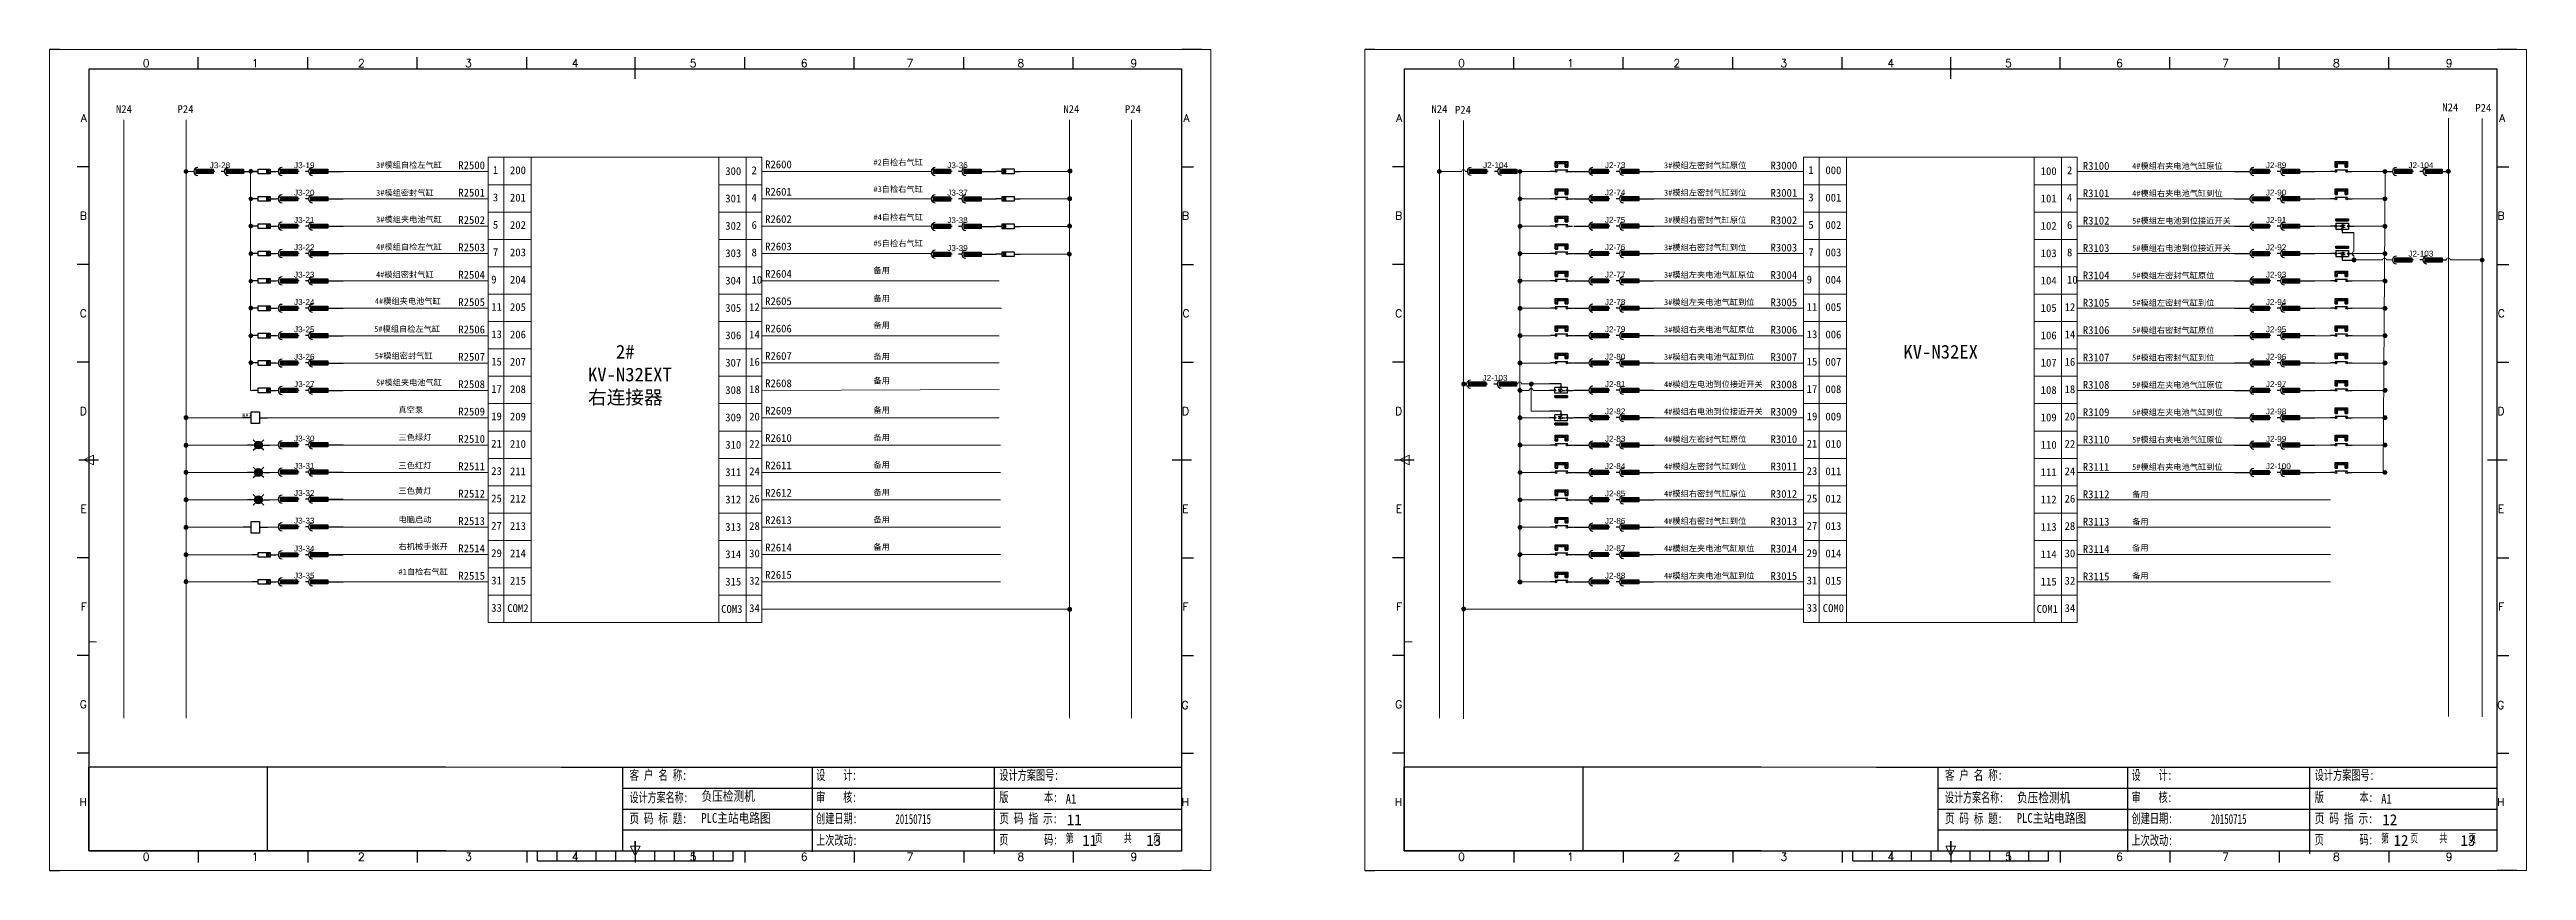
# Model space of a CAD drawing. Extents: x 2511 to 8703, y -745 to 3310.
# Drawn here: x 4178 to 4811, y -7 to 203 of the extents above; entities that cross this region are included whole.
import ezdxf
from ezdxf.enums import TextEntityAlignment as Align

# ---------------------------------------------------------------- set-up
doc = ezdxf.new("R2010")
doc.units = 0
doc.header["$MEASUREMENT"] = 0
for name, color, linetype in [('AE_BOR', 1, 'Continuous'), ('MISC', 2, 'Continuous'), ('RED_1.5mm^2', 1, 'Continuous'), ('RED_14_THHN', 20, 'Continuous')]:
    doc.layers.add(name, color=color, linetype=linetype)
doc.styles.add('Standard0.67', font='', dxfattribs={"width": 0.67})
doc.styles.add('Standard_0.8', font='', dxfattribs={"width": 0.8})
doc.styles.add('WD', font='romans.shx', dxfattribs={"bigfont": 'gbcbig.shx'})
doc.styles.add('样式 0', font='')
doc.styles.add('样式 8', font='arial.ttf')
doc.styles.get('Standard0.67').set_extended_font_data('FangSong_GB2312')
doc.styles.get('Standard_0.8').set_extended_font_data('FangSong_GB2312')
doc.styles.get('样式 0').set_extended_font_data('KaiTi_GB2312')

msp = doc.modelspace()

# ---------------------------------------------------------------- texts
at = {"lineweight": 0, "attachment_point": 1}
for s, insert, char_height, width in [('{\\fSimSun|b0|i0|c134|p2;N24}', (4194.81, 188.6), 2, 14.6941), ('{\\fSimSun|b0|i0|c134|p2;P24}', (4210.55, 188.6), 2, 14.6941), ('{\\fSimSun|b0|i0|c134|p2;N24}', (4437.07, 188.6), 2, 14.6941), ('{\\fSimSun|b0|i0|c134|p2;P24}', (4452.81, 188.6), 2, 14.6941), ('{\\fSimSun|b0|i0|c134|p2;N24}', (4531.19, 188.6), 2, 14.6941), ('{\\fSimSun|b0|i0|c134|p2;P24}', (4537.21, 188.42), 2, 14.6941), ('{\\fSimSun|b0|i0|c134|p2;N24}', (4789.68, 189.06), 2, 14.6941), ('{\\fSimSun|b0|i0|c134|p2;P24}', (4798.13, 188.92), 2, 14.6941), ('{\\fSimSun|b0|i0|c134|p2;3#模组自检左气缸}', (4261.32, 174.05), 1.5, 24.2309), ('{\\fSimSun|b0|i0|c134|p2;R2500}', (4282.36, 174.23), 2, 2.4162), ('{\\fSimSun|b0|i0|c134|p2;1}', (4291.18, 173.01), 2, 2.4162), ('{\\fSimSun|b0|i0|c134|p2;200}', (4295.56, 172.95), 2, 2.4162), ('{\\fSimSun|b0|i0|c134|p2;300}', (4350.61, 172.73), 2, 2.4162), ('{\\fSimSun|b0|i0|c134|p2;2}', (4357.33, 172.95), 2, 2.4162), ('{\\fSimSun|b0|i0|c134|p2;R2600}', (4360.82, 174.46), 2, 2.4162), ('{\\fSimSun|b0|i0|c134|p2;#2自检右气缸}', (4388.5, 174.73), 1.5, 24.2309), ('{\\fSimSun|b0|i0|c134|p2;3#模组左密封气缸原位}', (4590.65, 173.97), 1.5, 24.2309), ('{\\fSimSun|b0|i0|c134|p2;R3000}', (4617.91, 174.17), 2, 2.4162), ('{\\fSimSun|b0|i0|c134|p2;1}', (4627.56, 173.01), 2, 2.4162), ('{\\fSimSun|b0|i0|c134|p2;000}', (4631.93, 172.95), 2, 2.4162), ('{\\fSimSun|b0|i0|c134|p2;100}', (4686.99, 172.73), 2, 2.4162), ('{\\fSimSun|b0|i0|c134|p2;2}', (4693.71, 172.95), 2, 2.4162), ('{\\fSimSun|b0|i0|c134|p2;R3100}', (4697.76, 174.07), 2, 2.4162), ('{\\fSimSun|b0|i0|c134|p2;4#模组右夹电池气缸原位}', (4710.36, 173.79), 1.5, 24.2309), ('{\\fSimSun|b0|i0|c134|p2;3#模组密封气缸}', (4261.32, 166.92), 1.5, 24.2309), ('{\\fSimSun|b0|i0|c134|p2;R2501}', (4282.36, 167.23), 2, 2.4162), ('{\\fSimSun|b0|i0|c134|p2;3}', (4291.18, 166.01), 2, 2.4162), ('{\\fSimSun|b0|i0|c134|p2;201}', (4295.56, 165.95), 2, 2.4162), ('{\\fSimSun|b0|i0|c134|p2;301}', (4350.61, 165.73), 2, 2.4162), ('{\\fSimSun|b0|i0|c134|p2;4}', (4357.33, 165.95), 2, 2.4162), ('{\\fSimSun|b0|i0|c134|p2;R2601}', (4360.82, 167.46), 2, 2.4162), ('{\\fSimSun|b0|i0|c134|p2;#3自检右气缸}', (4388.5, 167.88), 1.5, 24.2309), ('{\\fSimSun|b0|i0|c134|p2;3#模组左密封气缸到位}', (4590.65, 166.97), 1.5, 24.2309), ('{\\fSimSun|b0|i0|c134|p2;R3001}', (4617.91, 167.17), 2, 2.4162), ('{\\fSimSun|b0|i0|c134|p2;3}', (4627.56, 166.01), 2, 2.4162), ('{\\fSimSun|b0|i0|c134|p2;001}', (4631.93, 165.95), 2, 2.4162), ('{\\fSimSun|b0|i0|c134|p2;101}', (4686.99, 165.73), 2, 2.4162), ('{\\fSimSun|b0|i0|c134|p2;4}', (4693.71, 165.95), 2, 2.4162), ('{\\fSimSun|b0|i0|c134|p2;R3101}', (4697.76, 167.07), 2, 2.4162), ('{\\fSimSun|b0|i0|c134|p2;4#模组右夹电池气缸到位}', (4710.36, 166.79), 1.5, 24.2309), ('{\\fSimSun|b0|i0|c134|p2;3#模组夹电池气缸}', (4261.32, 160.12), 1.5, 24.2309), ('{\\fSimSun|b0|i0|c134|p2;R2502}', (4282.36, 160.23), 2, 2.4162), ('{\\fSimSun|b0|i0|c134|p2;5}', (4291.18, 159.01), 2, 2.4162), ('{\\fSimSun|b0|i0|c134|p2;202}', (4295.56, 158.95), 2, 2.4162), ('{\\fSimSun|b0|i0|c134|p2;302}', (4350.61, 158.73), 2, 2.4162), ('{\\fSimSun|b0|i0|c134|p2;6}', (4357.33, 158.95), 2, 2.4162), ('{\\fSimSun|b0|i0|c134|p2;R2602}', (4360.82, 160.46), 2, 2.4162), ('{\\fSimSun|b0|i0|c134|p2;#4自检右气缸}', (4388.5, 160.69), 1.5, 24.2309), ('{\\fSimSun|b0|i0|c134|p2;3#模组右密封气缸原位}', (4590.65, 159.97), 1.5, 24.2309), ('{\\fSimSun|b0|i0|c134|p2;R3002}', (4617.91, 160.17), 2, 2.4162), ('{\\fSimSun|b0|i0|c134|p2;5}', (4627.56, 159.01), 2, 2.4162), ('{\\fSimSun|b0|i0|c134|p2;002}', (4631.93, 158.95), 2, 2.4162), ('{\\fSimSun|b0|i0|c134|p2;102}', (4686.99, 158.73), 2, 2.4162), ('{\\fSimSun|b0|i0|c134|p2;6}', (4693.71, 158.95), 2, 2.4162), ('{\\fSimSun|b0|i0|c134|p2;R3102}', (4697.76, 160.07), 2, 2.4162), ('{\\fSimSun|b0|i0|c134|p2;5#模组左电池到位接近开关}', (4710.36, 159.79), 1.5, 27.672), ('{\\fSimSun|b0|i0|c134|p2;4#模组自检左气缸}', (4261.32, 153.09), 1.5, 24.2309), ('{\\fSimSun|b0|i0|c134|p2;R2503}', (4282.36, 153.23), 2, 2.4162), ('{\\fSimSun|b0|i0|c134|p2;R2603}', (4360.82, 153.46), 2, 2.4162), ('{\\fSimSun|b0|i0|c134|p2;#5自检右气缸}', (4388.5, 154.01), 1.5, 24.2309), ('{\\fSimSun|b0|i0|c134|p2;3#模组右密封气缸到位}', (4590.65, 152.97), 1.5, 24.2309), ('{\\fSimSun|b0|i0|c134|p2;R3003}', (4617.91, 153.17), 2, 2.4162), ('{\\fSimSun|b0|i0|c134|p2;R3103}', (4697.76, 153.07), 2, 2.4162), ('{\\fSimSun|b0|i0|c134|p2;5#模组右电池到位接近开关}', (4710.36, 152.79), 1.5, 28.142), ('{\\fSimSun|b0|i0|c134|p2;4#模组密封气缸}', (4261.29, 146.02), 1.5, 24.2309), ('{\\fSimSun|b0|i0|c134|p2;R2504}', (4282.36, 146.23), 2, 2.4162), ('{\\fSimSun|b0|i0|c134|p2;7}', (4291.18, 152.01), 2, 2.4162), ('{\\fSimSun|b0|i0|c134|p2;203}', (4295.56, 151.95), 2, 2.4162), ('{\\fSimSun|b0|i0|c134|p2;303}', (4350.61, 151.73), 2, 2.4162), ('{\\fSimSun|b0|i0|c134|p2;8}', (4357.33, 151.95), 2, 2.4162), ('{\\fSimSun|b0|i0|c134|p2;R2604}', (4360.82, 146.46), 2, 2.4162), ('{\\fSimSun|b0|i0|c134|p2;备用}', (4388.5, 147.11), 1.5, 24.2309), ('{\\fSimSun|b0|i0|c134|p2;3#模组左夹电池气缸原位}', (4590.65, 145.97), 1.5, 24.2309), ('{\\fSimSun|b0|i0|c134|p2;R3004}', (4617.91, 146.17), 2, 2.4162), ('{\\fSimSun|b0|i0|c134|p2;7}', (4627.56, 152.01), 2, 2.4162), ('{\\fSimSun|b0|i0|c134|p2;003}', (4631.93, 151.95), 2, 2.4162), ('{\\fSimSun|b0|i0|c134|p2;103}', (4686.99, 151.73), 2, 2.4162), ('{\\fSimSun|b0|i0|c134|p2;8}', (4693.71, 151.95), 2, 2.4162), ('{\\fSimSun|b0|i0|c134|p2;R3104}', (4697.76, 146.07), 2, 2.4162), ('{\\fSimSun|b0|i0|c134|p2;5#模组左密封气缸原位}', (4710.36, 145.79), 1.5, 29.4771), ('{\\fSimSun|b0|i0|c134|p2;4#模组夹电池气缸}', (4261, 139.23), 1.5, 24.2309), ('{\\fSimSun|b0|i0|c134|p2;9}', (4290.76, 145.01), 2, 2.4162), ('{\\fSimSun|b0|i0|c134|p2;204}', (4295.56, 144.95), 2, 2.4162), ('{\\fSimSun|b0|i0|c134|p2;304}', (4350.61, 144.73), 2, 2.4162), ('{\\fSimSun|b0|i0|c134|p2;10}', (4357.33, 144.95), 2, 2.4162), ('{\\fSimSun|b0|i0|c134|p2;R2605}', (4360.82, 139.46), 2, 2.4162), ('{\\fSimSun|b0|i0|c134|p2;备用}', (4388.5, 139.93), 1.5, 24.2309), ('{\\fSimSun|b0|i0|c134|p2;9}', (4627.14, 145.01), 2, 2.4162), ('{\\fSimSun|b0|i0|c134|p2;004}', (4631.93, 144.95), 2, 2.4162), ('{\\fSimSun|b0|i0|c134|p2;104}', (4686.99, 144.73), 2, 2.4162), ('{\\fSimSun|b0|i0|c134|p2;10}', (4693.71, 144.95), 2, 2.4162), ('{\\fSimSun|b0|i0|c134|p2;R2505}', (4282.36, 139.23), 2, 2.4162), ('{\\fSimSun|b0|i0|c134|p2;11}', (4290.76, 138.01), 2, 2.4162), ('{\\fSimSun|b0|i0|c134|p2;205}', (4295.56, 137.95), 2, 2.4162), ('{\\fSimSun|b0|i0|c134|p2;305}', (4350.61, 137.73), 2, 2.4162), ('{\\fSimSun|b0|i0|c134|p2;12}', (4356.72, 137.95), 2, 2.4162), ('{\\fSimSun|b0|i0|c134|p2;备用}', (4388.5, 133.08), 1.5, 24.2309), ('{\\fSimSun|b0|i0|c134|p2;3#模组左夹电池气缸到位}', (4590.65, 138.97), 1.5, 24.2309), ('{\\fSimSun|b0|i0|c134|p2;R3005}', (4617.91, 139.17), 2, 2.4162), ('{\\fSimSun|b0|i0|c134|p2;11}', (4627.14, 138.01), 2, 2.4162), ('{\\fSimSun|b0|i0|c134|p2;005}', (4631.93, 137.95), 2, 2.4162), ('{\\fSimSun|b0|i0|c134|p2;105}', (4686.99, 137.73), 2, 2.4162), ('{\\fSimSun|b0|i0|c134|p2;12}', (4693.09, 137.95), 2, 2.4162), ('{\\fSimSun|b0|i0|c134|p2;R3105}', (4697.76, 139.07), 2, 2.4162), ('{\\fSimSun|b0|i0|c134|p2;5#模组左密封气缸到位}', (4710.36, 138.79), 1.5, 30.3824), ('{\\fSimSun|b0|i0|c134|p2;5#模组自检左气缸}', (4260.84, 132.1), 1.5, 24.2309), ('{\\fSimSun|b0|i0|c134|p2;R2506}', (4282.36, 132.23), 2, 2.4162), ('{\\fSimSun|b0|i0|c134|p2;13}', (4290.76, 131.01), 2, 2.4162), ('{\\fSimSun|b0|i0|c134|p2;206}', (4295.56, 130.95), 2, 2.4162), ('{\\fSimSun|b0|i0|c134|p2;   2# KV-N32EXT\\P右连接器}', (4315.51, 127.29), 3.5, 23.3297), ('{\\fSimSun|b0|i0|c134|p2;306}', (4350.61, 130.73), 2, 2.4162), ('{\\fSimSun|b0|i0|c134|p2;14}', (4356.72, 130.95), 2, 2.4162), ('{\\fSimSun|b0|i0|c134|p2;R2606}', (4360.82, 132.46), 2, 2.4162), ('{\\fSimSun|b0|i0|c134|p2;3#模组右夹电池气缸原位}', (4590.65, 131.97), 1.5, 24.2309), ('{\\fSimSun|b0|i0|c134|p2;R3006}', (4617.91, 132.17), 2, 2.4162), ('{\\fSimSun|b0|i0|c134|p2;13}', (4627.14, 131.01), 2, 2.4162), ('{\\fSimSun|b0|i0|c134|p2;006}', (4631.93, 130.95), 2, 2.4162), ('{\\fSimSun|b0|i0|c134|p2;KV-N32EX}', (4651.89, 127.29), 3.5, 23.3297), ('{\\fSimSun|b0|i0|c134|p2;106}', (4686.99, 130.73), 2, 2.4162), ('{\\fSimSun|b0|i0|c134|p2;14}', (4693.09, 130.95), 2, 2.4162), ('{\\fSimSun|b0|i0|c134|p2;R3106}', (4697.76, 132.07), 2, 2.4162), ('{\\fSimSun|b0|i0|c134|p2;5#模组右密封气缸原位}', (4710.36, 131.79), 1.5, 24.2309), ('{\\fSimSun|b0|i0|c134|p2;5#模组密封气缸}', (4261.01, 125.24), 1.5, 24.2309), ('{\\fSimSun|b0|i0|c134|p2;R2507}', (4282.36, 125.23), 2, 2.4162), ('{\\fSimSun|b0|i0|c134|p2;15}', (4290.76, 124.01), 2, 2.4162), ('{\\fSimSun|b0|i0|c134|p2;207}', (4295.56, 123.95), 2, 2.4162), ('{\\fSimSun|b0|i0|c134|p2;307}', (4350.61, 123.73), 2, 2.4162), ('{\\fSimSun|b0|i0|c134|p2;16}', (4356.72, 123.95), 2, 2.4162), ('{\\fSimSun|b0|i0|c134|p2;R2607}', (4360.82, 125.46), 2, 2.4162), ('{\\fSimSun|b0|i0|c134|p2;备用}', (4388.5, 125.06), 1.5, 24.2309), ('{\\fSimSun|b0|i0|c134|p2;3#模组右夹电池气缸到位}', (4590.65, 124.97), 1.5, 24.2309), ('{\\fSimSun|b0|i0|c134|p2;R3007}', (4617.91, 125.17), 2, 2.4162), ('{\\fSimSun|b0|i0|c134|p2;15}', (4627.14, 124.01), 2, 2.4162), ('{\\fSimSun|b0|i0|c134|p2;007}', (4631.93, 123.95), 2, 2.4162), ('{\\fSimSun|b0|i0|c134|p2;107}', (4686.99, 123.73), 2, 2.4162), ('{\\fSimSun|b0|i0|c134|p2;16}', (4693.09, 123.95), 2, 2.4162), ('{\\fSimSun|b0|i0|c134|p2;R3107}', (4697.76, 125.07), 2, 2.4162), ('{\\fSimSun|b0|i0|c134|p2;5#模组右密封气缸到位}', (4710.36, 124.79), 1.5, 24.2309), ('{\\fSimSun|b0|i0|c134|p2;5#模组夹电池气缸}', (4261.32, 118.4), 1.5, 24.2309), ('{\\fSimSun|b0|i0|c134|p2;R2508}', (4282.36, 118.23), 2, 2.4162), ('{\\fSimSun|b0|i0|c134|p2;17}', (4290.76, 117.01), 2, 2.4162), ('{\\fSimSun|b0|i0|c134|p2;208}', (4295.56, 116.95), 2, 2.4162), ('{\\fSimSun|b0|i0|c134|p2;308}', (4350.61, 116.73), 2, 2.4162), ('{\\fSimSun|b0|i0|c134|p2;18}', (4356.72, 116.95), 2, 2.4162), ('{\\fSimSun|b0|i0|c134|p2;R2608}', (4360.82, 118.46), 2, 2.4162), ('{\\fSimSun|b0|i0|c134|p2;备用}', (4388.5, 118.88), 1.5, 24.2309), ('{\\fSimSun|b0|i0|c134|p2;4#模组左电池到位接近开关}', (4590.65, 117.97), 1.5, 28.6633), ('{\\fSimSun|b0|i0|c134|p2;R3008}', (4617.91, 118.17), 2, 2.4162), ('{\\fSimSun|b0|i0|c134|p2;17}', (4627.14, 117.01), 2, 2.4162), ('{\\fSimSun|b0|i0|c134|p2;008}', (4631.93, 116.95), 2, 2.4162), ('{\\fSimSun|b0|i0|c134|p2;108}', (4686.99, 116.73), 2, 2.4162), ('{\\fSimSun|b0|i0|c134|p2;18}', (4693.09, 116.95), 2, 2.4162), ('{\\fSimSun|b0|i0|c134|p2;R3108}', (4697.76, 118.07), 2, 2.4162), ('{\\fSimSun|b0|i0|c134|p2;5#模组左夹电池气缸原位}', (4710.36, 117.79), 1.5, 24.2309), ('{\\fSimSun|b0|i0|c134|p2;KA7}', (4227.12, 109.79), 1, 1.3507), ('{\\fSimSun|b0|i0|c134|p2;真空泵}', (4267.05, 111.43), 1.5, 24.2309), ('{\\fSimSun|b0|i0|c134|p2;R2509}', (4282.36, 111.23), 2, 2.4162), ('{\\fSimSun|b0|i0|c134|p2;19}', (4290.76, 110.01), 2, 2.4162), ('{\\fSimSun|b0|i0|c134|p2;209}', (4295.56, 109.95), 2, 2.4162), ('{\\fSimSun|b0|i0|c134|p2;309}', (4350.61, 109.73), 2, 2.4162), ('{\\fSimSun|b0|i0|c134|p2;20}', (4356.72, 109.95), 2, 2.4162), ('{\\fSimSun|b0|i0|c134|p2;R2609}', (4360.82, 111.46), 2, 2.4162), ('{\\fSimSun|b0|i0|c134|p2;备用}', (4388.5, 111.36), 1.5, 24.2309), ('{\\fSimSun|b0|i0|c134|p2;4#模组右电池到位接近开关}', (4590.65, 110.97), 1.5, 27.3778), ('{\\fSimSun|b0|i0|c134|p2;R3009}', (4617.91, 111.17), 2, 2.4162), ('{\\fSimSun|b0|i0|c134|p2;19}', (4627.14, 110.01), 2, 2.4162), ('{\\fSimSun|b0|i0|c134|p2;009}', (4631.93, 109.95), 2, 2.4162), ('{\\fSimSun|b0|i0|c134|p2;109}', (4686.99, 109.73), 2, 2.4162), ('{\\fSimSun|b0|i0|c134|p2;20}', (4693.09, 109.95), 2, 2.4162), ('{\\fSimSun|b0|i0|c134|p2;R3109}', (4697.76, 111.07), 2, 2.4162), ('{\\fSimSun|b0|i0|c134|p2;5#模组左夹电池气缸到位}', (4710.36, 110.79), 1.5, 24.2309), ('{\\fSimSun|b0|i0|c134|p2;三色绿灯}', (4267.05, 104.38), 1.5, 24.2309), ('{\\fSimSun|b0|i0|c134|p2;R2510}', (4282.36, 104.23), 2, 2.4162), ('{\\fSimSun|b0|i0|c134|p2;21}', (4290.76, 103.01), 2, 2.4162), ('{\\fSimSun|b0|i0|c134|p2;210}', (4295.56, 102.95), 2, 2.4162), ('{\\fSimSun|b0|i0|c134|p2;310}', (4350.61, 102.73), 2, 2.4162), ('{\\fSimSun|b0|i0|c134|p2;22}', (4356.72, 102.95), 2, 2.4162), ('{\\fSimSun|b0|i0|c134|p2;R2610}', (4360.82, 104.46), 2, 2.4162), ('{\\fSimSun|b0|i0|c134|p2;备用}', (4388.5, 104.34), 1.5, 24.2309), ('{\\fSimSun|b0|i0|c134|p2;4#模组左密封气缸原位}', (4590.65, 103.92), 1.5, 29.1416), ('{\\fSimSun|b0|i0|c134|p2;R3010}', (4617.91, 104.17), 2, 2.4162), ('{\\fSimSun|b0|i0|c134|p2;21}', (4627.14, 103.01), 2, 2.4162), ('{\\fSimSun|b0|i0|c134|p2;010}', (4631.93, 102.95), 2, 2.4162), ('{\\fSimSun|b0|i0|c134|p2;110}', (4686.99, 102.73), 2, 2.4162), ('{\\fSimSun|b0|i0|c134|p2;22}', (4693.09, 102.95), 2, 2.4162), ('{\\fSimSun|b0|i0|c134|p2;R3110}', (4697.76, 104.07), 2, 2.4162), ('{\\fSimSun|b0|i0|c134|p2;5#模组右夹电池气缸原位}', (4710.36, 103.79), 1.5, 24.2309), ('{\\fSimSun|b0|i0|c134|p2;三色红灯}', (4267.05, 97.17), 1.5, 24.2309), ('{\\fSimSun|b0|i0|c134|p2;R2511}', (4282.36, 97.23), 2, 2.4162), ('{\\fSimSun|b0|i0|c134|p2;23}', (4290.76, 96.01), 2, 2.4162), ('{\\fSimSun|b0|i0|c134|p2;211}', (4295.56, 95.95), 2, 2.4162), ('{\\fSimSun|b0|i0|c134|p2;311}', (4350.61, 95.73), 2, 2.4162), ('{\\fSimSun|b0|i0|c134|p2;24}', (4356.72, 95.95), 2, 2.4162), ('{\\fSimSun|b0|i0|c134|p2;R2611}', (4360.82, 97.46), 2, 2.4162), ('{\\fSimSun|b0|i0|c134|p2;备用}', (4388.5, 97.34), 1.5, 24.2309), ('{\\fSimSun|b0|i0|c134|p2;4#模组左密封气缸到位}', (4590.65, 96.97), 1.5, 28.5503), ('{\\fSimSun|b0|i0|c134|p2;R3011}', (4617.91, 97.17), 2, 2.4162), ('{\\fSimSun|b0|i0|c134|p2;23}', (4627.14, 96.01), 2, 2.4162), ('{\\fSimSun|b0|i0|c134|p2;011}', (4631.93, 95.95), 2, 2.4162), ('{\\fSimSun|b0|i0|c134|p2;111}', (4686.99, 95.73), 2, 2.4162), ('{\\fSimSun|b0|i0|c134|p2;24}', (4693.09, 95.95), 2, 2.4162), ('{\\fSimSun|b0|i0|c134|p2;R3111}', (4697.76, 97.07), 2, 2.4162), ('{\\fSimSun|b0|i0|c134|p2;5#模组右夹电池气缸到位}', (4710.36, 96.79), 1.5, 24.2309), ('{\\fSimSun|b0|i0|c134|p2;三色黄灯}', (4267.05, 90.68), 1.5, 24.2309), ('{\\fSimSun|b0|i0|c134|p2;R2512}', (4282.36, 90.23), 2, 2.4162), ('{\\fSimSun|b0|i0|c134|p2;25}', (4290.76, 89.01), 2, 2.4162), ('{\\fSimSun|b0|i0|c134|p2;212}', (4295.56, 88.95), 2, 2.4162), ('{\\fSimSun|b0|i0|c134|p2;312}', (4350.61, 88.73), 2, 2.4162), ('{\\fSimSun|b0|i0|c134|p2;26}', (4356.72, 88.95), 2, 2.4162), ('{\\fSimSun|b0|i0|c134|p2;R2612}', (4360.82, 90.46), 2, 2.4162), ('{\\fSimSun|b0|i0|c134|p2;备用}', (4388.5, 90.34), 1.5, 24.2309), ('{\\fSimSun|b0|i0|c134|p2;4#模组右密封气缸原位}', (4590.65, 89.97), 1.5, 24.2309), ('{\\fSimSun|b0|i0|c134|p2;R3012}', (4617.91, 90.17), 2, 2.4162), ('{\\fSimSun|b0|i0|c134|p2;25}', (4627.14, 89.01), 2, 2.4162), ('{\\fSimSun|b0|i0|c134|p2;012}', (4631.93, 88.95), 2, 2.4162), ('{\\fSimSun|b0|i0|c134|p2;112}', (4686.99, 88.73), 2, 2.4162), ('{\\fSimSun|b0|i0|c134|p2;26}', (4693.09, 88.95), 2, 2.4162), ('{\\fSimSun|b0|i0|c134|p2;R3112}', (4697.76, 90.07), 2, 2.4162), ('{\\fSimSun|b0|i0|c134|p2;备用}', (4710.36, 89.79), 1.5, 24.2309), ('{\\fSimSun|b0|i0|c134|p2;电脑启动}', (4267.05, 83.36), 1.5, 24.2309), ('{\\fSimSun|b0|i0|c134|p2;R2513}', (4282.36, 83.23), 2, 2.4162), ('{\\fSimSun|b0|i0|c134|p2;R2613}', (4360.82, 83.46), 2, 2.4162), ('{\\fSimSun|b0|i0|c134|p2;备用}', (4388.5, 83.34), 1.5, 24.2309), ('{\\fSimSun|b0|i0|c134|p2;4#模组右密封气缸到位}', (4590.65, 82.97), 1.5, 24.2309), ('{\\fSimSun|b0|i0|c134|p2;R3013}', (4617.91, 83.17), 2, 2.4162), ('{\\fSimSun|b0|i0|c134|p2;R3113}', (4697.76, 83.07), 2, 2.4162), ('{\\fSimSun|b0|i0|c134|p2;备用}', (4710.36, 82.79), 1.5, 24.2309), ('{\\fSimSun|b0|i0|c134|p2;右机械手张开}', (4267.05, 76.46), 1.5, 24.2309), ('{\\fSimSun|b0|i0|c134|p2;R2514}', (4282.36, 76.23), 2, 2.4162), ('{\\fSimSun|b0|i0|c134|p2;27}', (4290.76, 82.01), 2, 2.4162), ('{\\fSimSun|b0|i0|c134|p2;213}', (4295.56, 81.95), 2, 2.4162), ('{\\fSimSun|b0|i0|c134|p2;313}', (4350.61, 81.73), 2, 2.4162), ('{\\fSimSun|b0|i0|c134|p2;28}', (4356.72, 81.95), 2, 2.4162), ('{\\fSimSun|b0|i0|c134|p2;R2614}', (4360.82, 76.46), 2, 2.4162), ('{\\fSimSun|b0|i0|c134|p2;备用}', (4388.5, 76.34), 1.5, 24.2309), ('{\\fSimSun|b0|i0|c134|p2;4#模组左夹电池气缸原位}', (4590.65, 75.97), 1.5, 24.2309), ('{\\fSimSun|b0|i0|c134|p2;R3014}', (4617.91, 76.17), 2, 2.4162), ('{\\fSimSun|b0|i0|c134|p2;27}', (4627.14, 82.01), 2, 2.4162), ('{\\fSimSun|b0|i0|c134|p2;013}', (4631.93, 81.95), 2, 2.4162), ('{\\fSimSun|b0|i0|c134|p2;113}', (4686.99, 81.73), 2, 2.4162), ('{\\fSimSun|b0|i0|c134|p2;28}', (4693.09, 81.95), 2, 2.4162), ('{\\fSimSun|b0|i0|c134|p2;R3114}', (4697.76, 76.07), 2, 2.4162), ('{\\fSimSun|b0|i0|c134|p2;备用}', (4710.36, 76.11), 1.5, 28.7344), ('{\\fSimSun|b0|i0|c134|p2;#1自检右气缸}', (4267.05, 69.98), 1.5, 24.2309), ('{\\fSimSun|b0|i0|c134|p2;29}', (4290.76, 75.01), 2, 2.4162), ('{\\fSimSun|b0|i0|c134|p2;214}', (4295.56, 74.95), 2, 2.4162), ('{\\fSimSun|b0|i0|c134|p2;314}', (4350.61, 74.73), 2, 2.4162), ('{\\fSimSun|b0|i0|c134|p2;30}', (4356.72, 74.95), 2, 2.4162), ('{\\fSimSun|b0|i0|c134|p2;29}', (4627.14, 75.01), 2, 2.4162), ('{\\fSimSun|b0|i0|c134|p2;014}', (4631.93, 74.95), 2, 2.4162), ('{\\fSimSun|b0|i0|c134|p2;114}', (4686.99, 74.73), 2, 2.4162), ('{\\fSimSun|b0|i0|c134|p2;30}', (4693.09, 74.95), 2, 2.4162), ('{\\fSimSun|b0|i0|c134|p2;R2515}', (4282.36, 69.23), 2, 2.4162), ('{\\fSimSun|b0|i0|c134|p2;31}', (4290.76, 68.01), 2, 2.4162), ('{\\fSimSun|b0|i0|c134|p2;215}', (4295.56, 67.95), 2, 2.4162), ('{\\fSimSun|b0|i0|c134|p2;315}', (4350.61, 67.73), 2, 2.4162), ('{\\fSimSun|b0|i0|c134|p2;32}', (4356.72, 67.95), 2, 2.4162), ('{\\fSimSun|b0|i0|c134|p2;R2615}', (4360.82, 69.46), 2, 2.4162), ('{\\fSimSun|b0|i0|c134|p2;4#模组左夹电池气缸到位}', (4590.65, 68.97), 1.5, 24.2309), ('{\\fSimSun|b0|i0|c134|p2;R3015}', (4617.91, 69.17), 2, 2.4162), ('{\\fSimSun|b0|i0|c134|p2;31}', (4627.14, 68.01), 2, 2.4162), ('{\\fSimSun|b0|i0|c134|p2;015}', (4631.93, 67.95), 2, 2.4162), ('{\\fSimSun|b0|i0|c134|p2;115}', (4686.99, 67.73), 2, 2.4162), ('{\\fSimSun|b0|i0|c134|p2;32}', (4693.09, 67.95), 2, 2.4162), ('{\\fSimSun|b0|i0|c134|p2;R3115}', (4697.76, 69.07), 2, 2.4162), ('{\\fSimSun|b0|i0|c134|p2;备用}', (4710.36, 68.97), 1.5, 28.2008), ('{\\fSimSun|b0|i0|c134|p2;33}', (4290.76, 61.01), 2, 2.4162), ('{\\fSimSun|b0|i0|c134|p2;COM2}', (4294.87, 60.95), 2, 2.4162), ('{\\fSimSun|b0|i0|c134|p2;COM3}', (4349.57, 60.73), 2, 2.4162), ('{\\fSimSun|b0|i0|c134|p2;34}', (4356.72, 60.95), 2, 2.4162), ('{\\fSimSun|b0|i0|c134|p2;33}', (4627.14, 61.01), 2, 2.4162), ('{\\fSimSun|b0|i0|c134|p2;COM0}', (4631.25, 60.95), 2, 2.4162), ('{\\fSimSun|b0|i0|c134|p2;COM1}', (4685.95, 60.73), 2, 2.4162), ('{\\fSimSun|b0|i0|c134|p2;34}', (4693.09, 60.95), 2, 2.4162)]:
    msp.add_mtext(s, dxfattribs=dict(at, insert=insert, char_height=char_height, width=width))
at = {"color": 2, "char_height": 1.5, "attachment_point": 1, "style": '样式 8'}
for s, insert in [('J3-28', (4218.78, 173.99)), ('J3-19', (4240.34, 173.99)), ('J3-36', (4407.37, 173.99)), ('J2-104', (4544.39, 174.02)), ('J2-73', (4575.54, 174.02)), ('J2-89', (4744.55, 174)), ('J2-104', (4781.01, 174)), ('J3-20', (4240.34, 166.99)), ('J3-37', (4407.37, 166.97)), ('J2-74', (4575.54, 167.02)), ('J2-90', (4744.55, 167)), ('J3-21', (4240.34, 159.99)), ('J3-38', (4407.37, 159.94)), ('J2-75', (4575.54, 160.02)), ('J2-91', (4744.55, 160)), ('J3-22', (4240.34, 152.99)), ('J3-39', (4407.37, 152.81)), ('J2-76', (4575.54, 153.02)), ('J2-92', (4744.55, 153)), ('J3-23', (4240.34, 145.99)), ('J2-77', (4575.54, 146.02)), ('J2-93', (4744.55, 146)), ('J2-103', (4780.99, 151.35)), ('J3-24', (4240.34, 138.99)), ('J2-78', (4575.54, 139.02)), ('J2-94', (4744.55, 139)), ('J3-25', (4240.34, 131.99)), ('J2-79', (4575.54, 132.02)), ('J2-95', (4744.55, 132)), ('J3-26', (4240.34, 124.99)), ('J2-80', (4575.54, 125.02)), ('J2-96', (4744.55, 125)), ('J3-27', (4240.34, 117.99)), ('J2-103', (4544.24, 119.6)), ('J2-81', (4575.54, 118.02)), ('J2-97', (4744.55, 118)), ('J2-82', (4575.54, 111.02)), ('J2-98', (4744.55, 111)), ('J3-30', (4240.34, 104.08)), ('J2-83', (4575.54, 104.02)), ('J2-99', (4744.55, 104)), ('J3-31', (4240.34, 97.09)), ('J2-84', (4575.54, 97.02)), ('J2-100', (4744.55, 97)), ('J3-32', (4240.34, 90.14)), ('J2-85', (4575.54, 90.02)), ('J3-33', (4240.34, 83.09)), ('J2-86', (4575.54, 83.02)), ('J2-87', (4575.54, 76.02)), ('J3-34', (4240.34, 75.94)), ('J3-35', (4240.34, 69.03)), ('J2-88', (4575.54, 69.02))]:
    msp.add_mtext_dynamic_manual_height_columns(s, width=11.5248, gutter_width=12.5, heights=[0], dxfattribs=dict(at, insert=insert))
at = {"color": 0, "ltscale": 2, "char_height": 2.5, "attachment_point": 1}
for s, insert, width, style in [('{\\fSimSun|b0|i0|c134|p2;\\W0.72;客 户 名 称:}', (4326.12, 18.51), 16.2477, 'Standard0.67'), ('{\\fSimSun|b0|i0|c134|p2;\\W0.66;设计方案名称:}', (4326.12, 12.78), 15.1234, 'Standard0.67'), ('{\\fSimSun|b0|i0|c134|p2;负压检测机}', (4344.53, 13.14), 33.9078, 'Standard_0.8'), ('{\\fSimSun|b0|i0|c134|p2;设    计:}', (4373.84, 18.51), 12.0312, 'Standard0.67'), ('{\\fSimSun|b0|i0|c134|p2;审    核:}', (4373.84, 12.84), 12.0312, 'Standard0.67'), ('{\\fSimSun|b0|i0|c134|p2;版        本:}', (4420.67, 12.84), 16.8498, 'Standard0.67'), ('{\\fSimSun|b0|i0|c134|p2;设计方案图号:}', (4420.67, 18.51), 15.1644, 'Standard0.67'), ('{\\fSimSun|b0|i0|c134|p2;\\W0.72;客 户 名 称:}', (4662.5, 18.51), 16.2477, 'Standard0.67'), ('{\\fSimSun|b0|i0|c134|p2;\\W0.66;设计方案名称:}', (4662.5, 12.78), 15.1234, 'Standard0.67'), ('{\\fSimSun|b0|i0|c134|p2;负压检测机}', (4680.91, 12.73), 33.9078, 'Standard_0.8'), ('{\\fSimSun|b0|i0|c134|p2;设    计:}', (4710.21, 18.51), 12.0312, 'Standard0.67'), ('{\\fSimSun|b0|i0|c134|p2;审    核:}', (4710.21, 12.84), 12.0312, 'Standard0.67'), ('{\\fSimSun|b0|i0|c134|p2;版        本:}', (4757.05, 12.84), 16.8498, 'Standard0.67'), ('{\\fSimSun|b0|i0|c134|p2;设计方案图号:}', (4757.05, 18.51), 15.1644, 'Standard0.67'), ('{\\fSimSun|b0|i0|c134|p2;\\W0.72;页 码 标 题:}', (4326.12, 7.42), 15.1234, 'Standard0.67'), ('{\\fSimSun|b0|i0|c134|p2;创建日期:}', (4373.84, 7.43), 12.0312, 'Standard0.67'), ('{\\fSimSun|b0|i0|c134|p2;20150715}', (4394.11, 7.24), 12.0312, 'Standard0.67'), ('{\\fSimSun|b0|i0|c134|p2;\\W0.73;页 码 指 示:}', (4420.67, 7.43), 16.1995, 'Standard0.67'), ('{\\fSimSun|b0|i0|c134|p2;A1}', (4437.67, 12.4), 33.9078, 'Standard_0.8'), ('{\\fSimSun|b0|i0|c134|p2;\\W0.72;页 码 标 题:}', (4662.5, 7.42), 15.1234, 'Standard0.67'), ('{\\fSimSun|b0|i0|c134|p2;创建日期:}', (4710.21, 7.43), 12.0312, 'Standard0.67'), ('{\\fSimSun|b0|i0|c134|p2;20150715}', (4730.49, 7.24), 12.0312, 'Standard0.67'), ('{\\fSimSun|b0|i0|c134|p2;\\W0.73;页 码 指 示:}', (4757.05, 7.43), 16.1995, 'Standard0.67'), ('{\\fSimSun|b0|i0|c134|p2;A1}', (4774.04, 12.4), 33.9078, 'Standard_0.8'), ('{\\fSimSun|b0|i0|c134|p2;上次改动:}', (4373.84, 1.84), 12.0312, 'Standard0.67'), ('{\\fSimSun|b0|i0|c134|p2;页        码:}', (4420.67, 1.99), 15.7258, 'Standard0.67'), ('{\\Fromans,gbcbig|c134;第}    {\\Fromans,gbcbig|c134;页}    {\\Fromans,gbcbig|c134;共}    {\\Fromans,gbcbig|c134;页}', (4437.67, 2.24), 33.9078, 'Standard_0.8'), ('{\\fSimSun|b0|i0|c134|p2;上次改动:}', (4710.21, 1.84), 12.0312, 'Standard0.67'), ('{\\fSimSun|b0|i0|c134|p2;页        码:}', (4757.05, 1.99), 15.7258, 'Standard0.67'), ('{\\Fromans,gbcbig|c134;第}    {\\Fromans,gbcbig|c134;页}    {\\Fromans,gbcbig|c134;共}    {\\Fromans,gbcbig|c134;页}', (4774.04, 2.24), 33.9078, 'Standard_0.8')]:
    msp.add_mtext(s, dxfattribs=dict(at, insert=insert, width=width, style=style))
at = {"layer": 'MISC', "color": 0, "attachment_point": 1}
for s, insert, char_height, width, style in [('PLC主站电路图', (4344.48, 7.52), 2.5, 24.1794, 'Standard_0.8'), ('11', (4437.96, 7.22), 2.8, 3.07, '样式 0'), ('PLC主站电路图', (4680.86, 7.52), 2.5, 24.1794, 'Standard_0.8'), ('12', (4774.34, 7.22), 2.8, 3.07, '样式 0'), ('11', (4441.91, 1.93), 2.8, 3.07, '样式 0'), ('13', (4458.26, 1.93), 2.8, 3.07, '样式 0'), ('12', (4777.21, 1.93), 2.8, 3.07, '样式 0'), ('13', (4794.33, 1.93), 2.8, 3.07, '样式 0')]:
    msp.add_mtext(s, dxfattribs=dict(at, insert=insert, char_height=char_height, width=width, style=style))

# ---------------------------------------------------------------- blocks, each defined once
blk = doc.blocks.new('gb_a2_a')
for p, q in [((584, 410), (25, 410)), ((25, 410), (25, 10)), ((584, 10), (584, 410)), ((25, 10), (584, 10))]:
    blk.add_line(p, q)
at = {"lineweight": 9, "ltscale": 0.1}
blk.add_line((25, 116.9), (29, 116.9), dxfattribs=at)
at = {"layer": 'AE_BOR', "lineweight": 30}
for p, q in [((10, 420), (4.9, 420)), ((594, 420), (584, 420)), ((4.9, 0), (10, 0)), ((594, 0), (584, 0))]:
    blk.add_line(p, q, dxfattribs=at)
at = {"layer": 'AE_BOR', "color": 1, "lineweight": 15}
for p, q in [((4.9, 420), (598.9, 420)), ((4.9, 0), (4.9, 420)), ((598.9, 420), (598.9, 0)), ((22.5, 210), (27.5, 212.5)), ((27.5, 207.5), (22.5, 210)), ((27.5, 212.5), (27.5, 207.5)), ((598.9, 0), (4.9, 0)), ((304.5, 7.5), (302, 12.5)), ((302, 12.5), (307, 12.5)), ((307, 12.5), (304.5, 7.5))]:
    blk.add_line(p, q, dxfattribs=at)
at = {"layer": 'AE_BOR'}
for p, q in [((81, 410), (81, 416)), ((137, 410), (137, 416)), ((193, 410), (193, 416)), ((249, 410), (249, 416)), ((304.5, 410), (304.5, 416)), ((360.5, 410), (360.5, 416)), ((416.5, 410), (416.5, 416)), ((472.5, 410), (472.5, 416)), ((528.5, 410), (528.5, 416)), ((25, 360), (19, 360)), ((584, 360), (590, 360)), ((25, 310), (19, 310)), ((584, 310), (590, 310)), ((25, 260), (19, 260)), ((584, 260), (590, 260)), ((25, 160), (19, 160)), ((584, 160), (590, 160)), ((25, 110), (19, 110)), ((584, 110), (590, 110)), ((25, 60), (19, 60)), ((584, 60), (590, 60)), ((81, 10), (81, 4)), ((137, 10), (137, 4)), ((193, 10), (193, 4)), ((249, 10), (249, 4)), ((304.5, 10), (304.5, 4)), ((360.5, 10), (360.5, 4)), ((416.5, 10), (416.5, 4)), ((472.5, 10), (472.5, 4)), ((528.5, 10), (528.5, 4))]:
    blk.add_line(p, q, dxfattribs=at)
at = {"layer": 'AE_BOR', "color": 2, "lineweight": 30}
for p, q in [((304.5, 405), (304.5, 415)), ((20, 210), (30, 210)), ((579, 210), (589, 210)), ((304.5, 10), (304.5, 15)), ((304.5, 15), (304.5, 5)), ((254.5, 5), (254.5, 10)), ((254.5, 5), (354.5, 5)), ((264.5, 5), (264.5, 10)), ((274.5, 5), (274.5, 10)), ((284.5, 5), (284.5, 10)), ((294.5, 5), (294.5, 10)), ((304.5, 10), (304.5, 5)), ((314.5, 5), (314.5, 10)), ((324.5, 5), (324.5, 10)), ((334.5, 5), (334.5, 10)), ((344.5, 5), (344.5, 10)), ((354.5, 5), (354.5, 10))]:
    blk.add_line(p, q, dxfattribs=at)
at = {"layer": 'AE_BOR', "style": 'WD'}
for s, p in [('0', (54.3, 411)), ('1', (110.1, 411)), ('2', (164.4, 411)), ('3', (219.2, 411)), ('4', (273.8, 411)), ('5', (334.1, 411)), ('6', (390.8, 411)), ('7', (445, 411)), ('8', (501.7, 411)), ('9', (559.4, 411)), ('0', (54.3, 5)), ('1', (110.1, 5)), ('2', (164.4, 5)), ('3', (219.2, 5)), ('4', (273.8, 5)), ('5', (334.1, 5)), ('6', (390.8, 5)), ('7', (445, 5)), ('8', (501.7, 5)), ('9', (559.4, 5))]:
    blk.add_text(s, height=4, dxfattribs=at).set_placement(p, align=Align.CENTER)
for s, p in [('A', (24, 385)), ('A', (588, 385)), ('B', (24, 335)), ('B', (587.7, 335)), ('C', (24, 285)), ('C', (587.9, 285)), ('D', (24, 235)), ('D', (587.7, 235)), ('E', (24, 185)), ('E', (587.5, 185)), ('F', (24, 135)), ('F', (587.5, 135)), ('F', (587.5, 135)), ('G', (24, 85)), ('G', (587.5, 84.6)), ('H', (24, 35)), ('H', (587.7, 35))]:
    blk.add_text(s, height=4, dxfattribs=at).set_placement(p, align=Align.MIDDLE_RIGHT)
blk = doc.blocks.new('电磁阀线圈')
at = {"linetype": 'ByBlock'}
for p, q in [((-1854.61, -796.54), (-1856.17, -796.54)), ((-1854.61, -795.92), (-1853.75, -797.16)), ((-1853.75, -795.92), (-1854.61, -797.16)), ((-1853.75, -795.92), (-1853.75, -797.16)), ((-1851.53, -796.54), (-1849.97, -796.54))]:
    blk.add_line(p, q, dxfattribs=at)
blk.add_lwpolyline([(-1854.61, -795.92), (-1851.53, -795.92), (-1851.53, -797.16), (-1854.61, -797.16)], close=True, dxfattribs=at)
blk = doc.blocks.new('磁性开关')
at = {"linetype": 'ByBlock'}
h = blk.add_hatch(dxfattribs=at)
h.set_pattern_fill('ANSI31', color=256, scale=0.1, style=0)
h.set_pattern_definition([(45, (0, 0), (-0.224506403, 0.224506403), [])])
h.paths.add_polyline_path([(-1908.31, -775.79), (-1908.31, -776.69), (-1907.69, -776.69), (-1907.69, -775.29), (-1910.88, -775.29), (-1910.88, -776.69), (-1910.25, -776.69), (-1910.25, -775.79)])
for p, q in [((-1910.91, -777.81), (-1912.09, -777.81)), ((-1910.88, -776.69), (-1910.88, -775.29)), ((-1910.88, -775.29), (-1907.69, -775.29)), ((-1910.88, -776.69), (-1910.25, -776.69)), ((-1910.88, -777.39), (-1907.69, -777.39)), ((-1910.25, -776.69), (-1910.25, -775.79)), ((-1910.25, -775.79), (-1908.31, -775.79)), ((-1908.31, -776.69), (-1908.31, -775.79)), ((-1908.31, -776.69), (-1907.69, -776.69)), ((-1907.69, -775.29), (-1907.69, -776.69)), ((-1907.66, -777.81), (-1906.48, -777.81))]:
    blk.add_line(p, q, dxfattribs=at)
for centre in [(-1910.68, -777.81), (-1907.88, -777.81)]:
    blk.add_circle(centre, 0.225, dxfattribs=at)
blk = doc.blocks.new('接近开关')
at = {"linetype": 'ByBlock'}
h = blk.add_hatch(dxfattribs=at)
h.set_pattern_fill('ANSI31', color=256, scale=0.01, style=0)
h.set_pattern_definition([(45, (-89.131516, -30.795668), (-0.0224506403, 0.0224506403), [])])
h.paths.add_polyline_path([(-1513.76, -1123.35), (-1513.76, -1122.85), (-1516.96, -1122.85), (-1516.96, -1123.35)])
for p, q in [((-1517.18, -1124.71), (-1518.36, -1124.71)), ((-1516.96, -1123.35), (-1516.96, -1122.85)), ((-1516.96, -1122.85), (-1513.76, -1122.85)), ((-1516.96, -1123.35), (-1513.76, -1123.35)), ((-1516.96, -1123.95), (-1513.76, -1123.95)), ((-1516.96, -1123.95), (-1516.96, -1125.47)), ((-1516.96, -1125.47), (-1513.76, -1125.47)), ((-1515.91, -1124.71), (-1516.45, -1124.71)), ((-1515.11, -1124.31), (-1515.91, -1124.71)), ((-1515.11, -1125.11), (-1515.91, -1124.71)), ((-1515.36, -1125.69), (-1515.36, -1126.36)), ((-1515.36, -1126.36), (-1512.36, -1126.36)), ((-1515.33, -1124.53), (-1515.17, -1124.53)), ((-1515.33, -1124.88), (-1515.17, -1124.88)), ((-1515.25, -1124.45), (-1515.25, -1124.61)), ((-1515.11, -1124.31), (-1515.11, -1125.11)), ((-1515.11, -1124.48), (-1514.58, -1124.48)), ((-1515.11, -1124.94), (-1514.58, -1124.94)), ((-1513.76, -1122.85), (-1513.76, -1123.35)), ((-1513.76, -1123.95), (-1513.76, -1125.47)), ((-1513.54, -1124.71), (-1512.36, -1124.71))]:
    blk.add_line(p, q, dxfattribs=at)
for centre in [(-1516.96, -1124.71), (-1515.36, -1125.47), (-1513.76, -1124.71)]:
    blk.add_circle(centre, 0.225, dxfattribs=at)
blk = doc.blocks.new('交流接触器线圈')
at = {"linetype": 'ByBlock'}
for p, q in [((-1880.82, -781.77), (-1882.87, -781.77)), ((-1878.72, -781.77), (-1876.67, -781.77))]:
    blk.add_line(p, q, dxfattribs=at)
blk.add_lwpolyline([(-1880.82, -780.28), (-1878.72, -780.28), (-1878.72, -783.26), (-1880.82, -783.26)], close=True, dxfattribs=at)
blk = doc.blocks.new('指示灯')
at = {"linetype": 'ByBlock'}
for p, q in [((-1854.25, -776.92), (-1856.06, -776.92)), ((-1854.62, -775.59), (-1853.97, -776.23)), ((-1854.62, -778.25), (-1853.97, -777.61)), ((-1851.9, -775.59), (-1852.54, -776.23)), ((-1851.9, -778.25), (-1852.54, -777.61)), ((-1852.26, -776.92), (-1850.45, -776.92))]:
    blk.add_line(p, q, dxfattribs=at)
blk.add_circle((-1853.26, -776.92), 0.992, dxfattribs=at)

# ---------------------------------------------------------------- hatches: boundary and pattern name
at = {"lineweight": 0}
h = msp.add_hatch(color=256, dxfattribs=at)
edge = h.paths.add_edge_path()
edge.add_arc((4212.72, 171.64), 0.5, 0, 360)
h = msp.add_hatch(color=256, dxfattribs=at)
edge = h.paths.add_edge_path()
edge.add_arc((4229.3, 171.67), 0.5, 0, 360)
h = msp.add_hatch(color=256, dxfattribs=at)
edge = h.paths.add_edge_path()
edge.add_arc((4438.75, 171.75), 0.5, 0, 360)
h = msp.add_hatch(color=256, dxfattribs=at)
edge = h.paths.add_edge_path()
edge.add_arc((4533.23, 171.64), 0.5, 0, 360)
h = msp.add_hatch(color=256, dxfattribs=at)
edge = h.paths.add_edge_path()
edge.add_arc((4553.83, 171.63), 0.5, 0, 360)
msp.add_hatch(color=256, dxfattribs=at).paths.add_polyline_path([(4774.54, 171.64), (4775.04, 171.64), (4775.03, 171.14, 0.416117), (4775.54, 171.64, 1)])
h = msp.add_hatch(color=256, dxfattribs=at)
edge = h.paths.add_edge_path()
edge.add_line((4775.54, 171.65), (4774.54, 171.65))
edge.add_arc((4775.04, 171.64), 0.5, 179.45976, 360.54024)
h = msp.add_hatch(color=256, dxfattribs=at)
edge = h.paths.add_edge_path()
edge.add_arc((4791.23, 171.68), 0.5, 0, 360)
h = msp.add_hatch(color=256, dxfattribs=at)
edge = h.paths.add_edge_path()
edge.add_arc((4229.3, 164.64), 0.5, 0, 360)
h = msp.add_hatch(color=256, dxfattribs=at)
edge = h.paths.add_edge_path()
edge.add_arc((4438.66, 164.68), 0.5, 0, 360)
h = msp.add_hatch(color=256, dxfattribs=at)
edge = h.paths.add_edge_path()
edge.add_arc((4553.83, 164.64), 0.5, 0, 360)
h = msp.add_hatch(color=256, dxfattribs=at)
edge = h.paths.add_edge_path()
edge.add_arc((4775.04, 164.64), 0.5, 0, 360)
h = msp.add_hatch(color=256, dxfattribs=at)
edge = h.paths.add_edge_path()
edge.add_arc((4229.3, 157.7), 0.5, 0, 360)
h = msp.add_hatch(color=256, dxfattribs=at)
edge = h.paths.add_edge_path()
edge.add_arc((4438.66, 157.67), 0.5, 0, 360)
h = msp.add_hatch(color=256, dxfattribs=at)
edge = h.paths.add_edge_path()
edge.add_arc((4553.81, 157.64), 0.5, 0, 360)
h = msp.add_hatch(color=256, dxfattribs=at)
edge = h.paths.add_edge_path()
edge.add_arc((4775.04, 157.64), 0.5, 0, 360)
h = msp.add_hatch(color=256, dxfattribs=at)
edge = h.paths.add_edge_path()
edge.add_arc((4229.3, 150.59), 0.5, 0, 360)
h = msp.add_hatch(color=256, dxfattribs=at)
edge = h.paths.add_edge_path()
edge.add_arc((4438.58, 150.51), 0.5, 0, 360)
h = msp.add_hatch(color=256, dxfattribs=at)
edge = h.paths.add_edge_path()
edge.add_arc((4553.81, 150.64), 0.5, 0, 360)
h = msp.add_hatch(color=256, dxfattribs=at)
edge = h.paths.add_edge_path()
edge.add_arc((4767.09, 148.98), 0.5, 0, 360)
h = msp.add_hatch(color=256, dxfattribs=at)
edge = h.paths.add_edge_path()
edge.add_arc((4775.04, 150.64), 0.5, 0, 360)
h = msp.add_hatch(color=256, dxfattribs=at)
edge = h.paths.add_edge_path()
edge.add_arc((4799.87, 149.01), 0.5, 0, 360)
h = msp.add_hatch(color=256, dxfattribs=at)
edge = h.paths.add_edge_path()
edge.add_arc((4229.3, 143.58), 0.5, 0, 360)
h = msp.add_hatch(color=256, dxfattribs=at)
edge = h.paths.add_edge_path()
edge.add_arc((4553.81, 143.64), 0.5, 0, 360)
h = msp.add_hatch(color=256, dxfattribs=at)
edge = h.paths.add_edge_path()
edge.add_arc((4775.04, 143.64), 0.5, 0, 360)
h = msp.add_hatch(color=256, dxfattribs=at)
edge = h.paths.add_edge_path()
edge.add_arc((4229.3, 136.74), 0.5, 0, 360)
h = msp.add_hatch(color=256, dxfattribs=at)
edge = h.paths.add_edge_path()
edge.add_arc((4553.81, 136.64), 0.5, 0, 360)
h = msp.add_hatch(color=256, dxfattribs=at)
edge = h.paths.add_edge_path()
edge.add_arc((4775.04, 136.64), 0.5, 0, 360)
h = msp.add_hatch(color=256, dxfattribs=at)
edge = h.paths.add_edge_path()
edge.add_arc((4229.3, 129.66), 0.5, 0, 360)
h = msp.add_hatch(color=256, dxfattribs=at)
edge = h.paths.add_edge_path()
edge.add_arc((4553.81, 129.64), 0.5, 0, 360)
h = msp.add_hatch(color=256, dxfattribs=at)
edge = h.paths.add_edge_path()
edge.add_arc((4775.04, 129.64), 0.5, 0, 360)
h = msp.add_hatch(color=256, dxfattribs=at)
edge = h.paths.add_edge_path()
edge.add_arc((4229.3, 122.74), 0.5, 0, 360)
h = msp.add_hatch(color=256, dxfattribs=at)
edge = h.paths.add_edge_path()
edge.add_arc((4553.81, 122.64), 0.5, 0, 360)
h = msp.add_hatch(color=256, dxfattribs=at)
edge = h.paths.add_edge_path()
edge.add_arc((4775.04, 122.64), 0.5, 0, 360)
h = msp.add_hatch(color=256, dxfattribs=at)
edge = h.paths.add_edge_path()
edge.add_arc((4539.42, 117.29), 0.5, 0, 360)
h = msp.add_hatch(color=256, dxfattribs=at)
edge = h.paths.add_edge_path()
edge.add_arc((4553.81, 115.64), 0.5, 0, 360)
h = msp.add_hatch(color=256, dxfattribs=at)
edge = h.paths.add_edge_path()
edge.add_arc((4556.71, 117.29), 0.5, 0, 360)
h = msp.add_hatch(color=256, dxfattribs=at)
edge = h.paths.add_edge_path()
edge.add_arc((4775.04, 115.64), 0.5, 0, 360)
h = msp.add_hatch(color=256, dxfattribs=at)
edge = h.paths.add_edge_path()
edge.add_arc((4212.72, 108.65), 0.5, 0, 360)
h = msp.add_hatch(color=256, dxfattribs=at)
edge = h.paths.add_edge_path()
edge.add_arc((4553.81, 108.64), 0.5, 0, 360)
h = msp.add_hatch(color=256, dxfattribs=at)
edge = h.paths.add_edge_path()
edge.add_arc((4775.04, 108.64), 0.5, 0, 360)
h = msp.add_hatch(color=256, dxfattribs=at)
edge = h.paths.add_edge_path()
edge.add_arc((4212.72, 101.56), 0.5, 0, 360)
h = msp.add_hatch(color=3, dxfattribs=at)
edge = h.paths.add_edge_path()
edge.add_arc((4231.24, 101.64), 0.992, 0, 360)
h = msp.add_hatch(color=3, dxfattribs=at)
edge = h.paths.add_edge_path()
edge.add_line((4240.87, 101.64), (4239.05, 101.64))
h = msp.add_hatch(color=256, dxfattribs=at)
edge = h.paths.add_edge_path()
edge.add_arc((4553.81, 101.64), 0.5, 0, 360)
h = msp.add_hatch(color=256, dxfattribs=at)
edge = h.paths.add_edge_path()
edge.add_arc((4775.04, 101.64), 0.5, 0, 360)
h = msp.add_hatch(color=256, dxfattribs=at)
edge = h.paths.add_edge_path()
edge.add_arc((4212.72, 94.69), 0.5, 0, 360)
h = msp.add_hatch(color=1, dxfattribs=at)
edge = h.paths.add_edge_path()
edge.add_arc((4231.24, 94.65), 0.992, 0, 360)
h = msp.add_hatch(color=256, dxfattribs=at)
edge = h.paths.add_edge_path()
edge.add_arc((4553.81, 94.64), 0.5, 0, 360)
h = msp.add_hatch(color=256, dxfattribs=at)
edge = h.paths.add_edge_path()
edge.add_arc((4775.04, 94.64), 0.5, 0, 360)
h = msp.add_hatch(color=1, dxfattribs=at)
edge = h.paths.add_edge_path()
edge.add_line((4240.87, 94.65), (4239.05, 94.65))
h = msp.add_hatch(color=256, dxfattribs=at)
edge = h.paths.add_edge_path()
edge.add_arc((4212.72, 87.71), 0.5, 0, 360)
h = msp.add_hatch(color=2, dxfattribs=at)
edge = h.paths.add_edge_path()
edge.add_arc((4231.24, 87.64), 0.992, 0, 360)
h = msp.add_hatch(color=2, dxfattribs=at)
edge = h.paths.add_edge_path()
edge.add_line((4240.87, 87.64), (4239.05, 87.64))
h = msp.add_hatch(color=256, dxfattribs=at)
edge = h.paths.add_edge_path()
edge.add_arc((4553.81, 87.64), 0.5, 0, 360)
h = msp.add_hatch(color=256, dxfattribs=at)
edge = h.paths.add_edge_path()
edge.add_arc((4212.72, 80.63), 0.5, 0, 360)
h = msp.add_hatch(color=256, dxfattribs=at)
edge = h.paths.add_edge_path()
edge.add_arc((4553.81, 80.64), 0.5, 0, 360)
h = msp.add_hatch(color=256, dxfattribs=at)
edge = h.paths.add_edge_path()
edge.add_arc((4212.72, 73.61), 0.5, 0, 360)
h = msp.add_hatch(color=256, dxfattribs=at)
edge = h.paths.add_edge_path()
edge.add_arc((4553.81, 73.64), 0.5, 0, 360)
h = msp.add_hatch(color=256, dxfattribs=at)
edge = h.paths.add_edge_path()
edge.add_arc((4212.72, 66.68), 0.5, 0, 360)
h = msp.add_hatch(color=256, dxfattribs=at)
edge = h.paths.add_edge_path()
edge.add_arc((4553.81, 66.64), 0.5, 0, 360)
h = msp.add_hatch(color=256, dxfattribs=at)
edge = h.paths.add_edge_path()
edge.add_arc((4438.66, 59.64), 0.5, 0, 360)
h = msp.add_hatch(color=256, dxfattribs=at)
edge = h.paths.add_edge_path()
edge.add_arc((4539.41, 59.75), 0.5, 0, 360)
at = {"layer": 'RED_1.5mm^2'}
h = msp.add_hatch(dxfattribs=at)
h.set_pattern_fill('ANGLE', color=0, scale=0.343, angle=-90)
h.set_pattern_definition([(270, (5479.5567, -944.0179), (2.395855, -4e-16), [1.74244, -0.653415]), (360, (5479.5567, -944.0179), (6e-16, 2.395855), [1.74244, -0.653415])])
h.paths.add_polyline_path([(4219.63, 171.1), (4219.63, 172.19), (4215.31, 172.19), (4215.31, 171.1)])
h = msp.add_hatch(color=5, dxfattribs=at)
h.dxf.hatch_style = 1
h.paths.add_polyline_path([(4219.63, 171.1), (4219.63, 172.19), (4215.31, 172.19), (4215.31, 171.1)])
h = msp.add_hatch(dxfattribs=at)
h.set_pattern_fill('ANGLE', color=0, scale=0.343, angle=-90)
h.set_pattern_definition([(270, (5487.358, -944.0146), (2.395855, -4e-16), [1.74244, -0.653415]), (360, (5487.358, -944.0146), (6e-16, 2.395855), [1.74244, -0.653415])])
h.paths.add_polyline_path([(4227.44, 171.1), (4227.44, 172.19), (4223.11, 172.19), (4223.11, 171.1)])
h = msp.add_hatch(color=5, dxfattribs=at)
h.dxf.hatch_style = 1
h.paths.add_polyline_path([(4227.44, 171.1), (4227.44, 172.19), (4223.11, 172.19), (4223.11, 171.1)])
h = msp.add_hatch(dxfattribs=at)
h.set_pattern_fill('ANGLE', color=0, scale=0.343, angle=-90)
h.set_pattern_definition([(270, (5501.1157, -944.0179), (2.395855, -4e-16), [1.74244, -0.653415]), (360, (5501.1157, -944.0179), (6e-16, 2.395855), [1.74244, -0.653415])])
h.paths.add_polyline_path([(4241.19, 171.1), (4241.19, 172.19), (4236.87, 172.19), (4236.87, 171.1)])
h = msp.add_hatch(color=5, dxfattribs=at)
h.dxf.hatch_style = 1
h.paths.add_polyline_path([(4241.19, 171.1), (4241.19, 172.19), (4236.87, 172.19), (4236.87, 171.1)])
h = msp.add_hatch(dxfattribs=at)
h.set_pattern_fill('ANGLE', color=0, scale=0.343, angle=-90)
h.set_pattern_definition([(270, (5508.917, -944.0146), (2.395855, -4e-16), [1.74244, -0.653415]), (360, (5508.917, -944.0146), (6e-16, 2.395855), [1.74244, -0.653415])])
h.paths.add_polyline_path([(4248.99, 171.1), (4248.99, 172.19), (4244.67, 172.19), (4244.67, 171.1)])
h = msp.add_hatch(color=5, dxfattribs=at)
h.dxf.hatch_style = 1
h.paths.add_polyline_path([(4248.99, 171.1), (4248.99, 172.19), (4244.67, 172.19), (4244.67, 171.1)])
h = msp.add_hatch(dxfattribs=at)
h.set_pattern_fill('ANGLE', color=0, scale=0.343, angle=-90)
h.set_pattern_definition([(270, (5668.145, -944.0183), (2.395855, -4e-16), [1.74244, -0.653415]), (360, (5668.145, -944.0183), (6e-16, 2.395855), [1.74244, -0.653415])])
h.paths.add_polyline_path([(4408.22, 171.1), (4408.22, 172.19), (4403.9, 172.19), (4403.9, 171.1)])
h = msp.add_hatch(color=5, dxfattribs=at)
h.dxf.hatch_style = 1
h.paths.add_polyline_path([(4408.22, 171.1), (4408.22, 172.19), (4403.9, 172.19), (4403.9, 171.1)])
h = msp.add_hatch(dxfattribs=at)
h.set_pattern_fill('ANGLE', color=0, scale=0.343, angle=-90)
h.set_pattern_definition([(270, (5675.9464, -944.015), (2.395855, -4e-16), [1.74244, -0.653415]), (360, (5675.9464, -944.015), (6e-16, 2.395855), [1.74244, -0.653415])])
h.paths.add_polyline_path([(4416.02, 171.1), (4416.02, 172.19), (4411.7, 172.19), (4411.7, 171.1)])
h = msp.add_hatch(color=5, dxfattribs=at)
h.dxf.hatch_style = 1
h.paths.add_polyline_path([(4416.02, 171.1), (4416.02, 172.19), (4411.7, 172.19), (4411.7, 171.1)])
h = msp.add_hatch(dxfattribs=at)
h.set_pattern_fill('ANGLE', color=0, scale=0.343, angle=-90)
h.set_pattern_definition([(270, (5805.1658, -943.9919), (2.395855, -4e-16), [1.74244, -0.653415]), (360, (5805.1658, -943.9919), (6e-16, 2.395855), [1.74244, -0.653415])])
h.paths.add_polyline_path([(4545.24, 171.12), (4545.24, 172.21), (4540.92, 172.21), (4540.92, 171.12)])
h = msp.add_hatch(color=1, dxfattribs=at)
h.dxf.hatch_style = 1
h.paths.add_polyline_path([(4545.24, 171.12), (4545.24, 172.21), (4540.92, 172.21), (4540.92, 171.12)])
h = msp.add_hatch(dxfattribs=at)
h.set_pattern_fill('ANGLE', color=0, scale=0.343, angle=-90)
h.set_pattern_definition([(270, (5812.967, -943.9886), (2.395855, -4e-16), [1.74244, -0.653415]), (360, (5812.967, -943.9886), (6e-16, 2.395855), [1.74244, -0.653415])])
h.paths.add_polyline_path([(4553.04, 171.13), (4553.04, 172.22), (4548.72, 172.22), (4548.72, 171.13)])
h = msp.add_hatch(color=1, dxfattribs=at)
h.dxf.hatch_style = 1
h.paths.add_polyline_path([(4553.04, 171.13), (4553.04, 172.22), (4548.72, 172.22), (4548.72, 171.13)])
h = msp.add_hatch(dxfattribs=at)
h.set_pattern_fill('ANGLE', color=0, scale=0.343, angle=-90)
h.set_pattern_definition([(270, (5836.3135, -943.9919), (2.395855, -4e-16), [1.74244, -0.653415]), (360, (5836.3135, -943.9919), (6e-16, 2.395855), [1.74244, -0.653415])])
h.paths.add_polyline_path([(4576.39, 171.12), (4576.39, 172.21), (4572.07, 172.21), (4572.07, 171.12)])
h = msp.add_hatch(color=1, dxfattribs=at)
h.dxf.hatch_style = 1
h.paths.add_polyline_path([(4576.39, 171.12), (4576.39, 172.21), (4572.07, 172.21), (4572.07, 171.12)])
h = msp.add_hatch(dxfattribs=at)
h.set_pattern_fill('ANGLE', color=0, scale=0.343, angle=-90)
h.set_pattern_definition([(270, (5844.1148, -943.9886), (2.395855, -4e-16), [1.74244, -0.653415]), (360, (5844.1148, -943.9886), (6e-16, 2.395855), [1.74244, -0.653415])])
h.paths.add_polyline_path([(4584.19, 171.13), (4584.19, 172.22), (4579.87, 172.22), (4579.87, 171.13)])
h = msp.add_hatch(color=1, dxfattribs=at)
h.dxf.hatch_style = 1
h.paths.add_polyline_path([(4584.19, 171.13), (4584.19, 172.22), (4579.87, 172.22), (4579.87, 171.13)])
h = msp.add_hatch(dxfattribs=at)
h.set_pattern_fill('ANGLE', color=0, scale=0.343, angle=-90)
h.set_pattern_definition([(270, (6005.3254, -944.011), (2.395855, -4e-16), [1.74244, -0.653415]), (360, (6005.3254, -944.011), (6e-16, 2.395855), [1.74244, -0.653415])])
h.paths.add_polyline_path([(4745.4, 171.1), (4745.4, 172.19), (4741.08, 172.19), (4741.08, 171.1)])
h = msp.add_hatch(color=1, dxfattribs=at)
h.dxf.hatch_style = 1
h.paths.add_polyline_path([(4745.4, 171.1), (4745.4, 172.19), (4741.08, 172.19), (4741.08, 171.1)])
h = msp.add_hatch(dxfattribs=at)
h.set_pattern_fill('ANGLE', color=0, scale=0.343, angle=-90)
h.set_pattern_definition([(270, (6013.1266, -944.0077), (2.395855, -4e-16), [1.74244, -0.653415]), (360, (6013.1266, -944.0077), (6e-16, 2.395855), [1.74244, -0.653415])])
h.paths.add_polyline_path([(4753.2, 171.11), (4753.2, 172.2), (4748.88, 172.2), (4748.88, 171.11)])
h = msp.add_hatch(color=1, dxfattribs=at)
h.dxf.hatch_style = 1
h.paths.add_polyline_path([(4753.2, 171.11), (4753.2, 172.2), (4748.88, 172.2), (4748.88, 171.11)])
h = msp.add_hatch(dxfattribs=at)
h.set_pattern_fill('ANGLE', color=0, scale=0.343, angle=-90)
h.set_pattern_definition([(270, (6041.789, -944.011), (2.395855, -4e-16), [1.74244, -0.653415]), (360, (6041.789, -944.011), (6e-16, 2.395855), [1.74244, -0.653415])])
h.paths.add_polyline_path([(4781.87, 171.1), (4781.87, 172.19), (4777.55, 172.19), (4777.55, 171.1)])
h = msp.add_hatch(color=1, dxfattribs=at)
h.dxf.hatch_style = 1
h.paths.add_polyline_path([(4781.87, 171.1), (4781.87, 172.19), (4777.55, 172.19), (4777.55, 171.1)])
h = msp.add_hatch(dxfattribs=at)
h.set_pattern_fill('ANGLE', color=0, scale=0.343, angle=-90)
h.set_pattern_definition([(270, (6049.5903, -944.0077), (2.395855, -4e-16), [1.74244, -0.653415]), (360, (6049.5903, -944.0077), (6e-16, 2.395855), [1.74244, -0.653415])])
h.paths.add_polyline_path([(4789.67, 171.11), (4789.67, 172.2), (4785.35, 172.2), (4785.35, 171.11)])
h = msp.add_hatch(color=1, dxfattribs=at)
h.dxf.hatch_style = 1
h.paths.add_polyline_path([(4789.67, 171.11), (4789.67, 172.2), (4785.35, 172.2), (4785.35, 171.11)])
h = msp.add_hatch(dxfattribs=at)
h.set_pattern_fill('ANGLE', color=0, scale=0.343, angle=-90)
h.set_pattern_definition([(270, (5501.1157, -951.0179), (2.395855, -4e-16), [1.74244, -0.653415]), (360, (5501.1157, -951.0179), (6e-16, 2.395855), [1.74244, -0.653415])])
h.paths.add_polyline_path([(4241.19, 164.1), (4241.19, 165.19), (4236.87, 165.19), (4236.87, 164.1)])
h = msp.add_hatch(color=5, dxfattribs=at)
h.dxf.hatch_style = 1
h.paths.add_polyline_path([(4241.19, 164.1), (4241.19, 165.19), (4236.87, 165.19), (4236.87, 164.1)])
h = msp.add_hatch(dxfattribs=at)
h.set_pattern_fill('ANGLE', color=0, scale=0.343, angle=-90)
h.set_pattern_definition([(270, (5508.917, -951.0146), (2.395855, -4e-16), [1.74244, -0.653415]), (360, (5508.917, -951.0146), (6e-16, 2.395855), [1.74244, -0.653415])])
h.paths.add_polyline_path([(4248.99, 164.1), (4248.99, 165.19), (4244.67, 165.19), (4244.67, 164.1)])
h = msp.add_hatch(color=5, dxfattribs=at)
h.dxf.hatch_style = 1
h.paths.add_polyline_path([(4248.99, 164.1), (4248.99, 165.19), (4244.67, 165.19), (4244.67, 164.1)])
h = msp.add_hatch(dxfattribs=at)
h.set_pattern_fill('ANGLE', color=0, scale=0.343, angle=-90)
h.set_pattern_definition([(270, (5668.145, -951.044), (2.395855, -4e-16), [1.74244, -0.653415]), (360, (5668.145, -951.044), (6e-16, 2.395855), [1.74244, -0.653415])])
h.paths.add_polyline_path([(4408.22, 164.07), (4408.22, 165.16), (4403.9, 165.16), (4403.9, 164.07)])
h = msp.add_hatch(color=5, dxfattribs=at)
h.dxf.hatch_style = 1
h.paths.add_polyline_path([(4408.22, 164.07), (4408.22, 165.16), (4403.9, 165.16), (4403.9, 164.07)])
h = msp.add_hatch(color=5, dxfattribs=at)
h.dxf.hatch_style = 1
h.paths.add_polyline_path([(4416.02, 164.08), (4416.02, 165.16), (4411.7, 165.16), (4411.7, 164.08)])
h = msp.add_hatch(dxfattribs=at)
h.set_pattern_fill('ANGLE', color=0, scale=0.343, angle=-90)
h.set_pattern_definition([(270, (5836.3135, -950.9919), (2.395855, -4e-16), [1.74244, -0.653415]), (360, (5836.3135, -950.9919), (6e-16, 2.395855), [1.74244, -0.653415])])
h.paths.add_polyline_path([(4576.39, 164.12), (4576.39, 165.21), (4572.07, 165.21), (4572.07, 164.12)])
h = msp.add_hatch(color=1, dxfattribs=at)
h.dxf.hatch_style = 1
h.paths.add_polyline_path([(4576.39, 164.12), (4576.39, 165.21), (4572.07, 165.21), (4572.07, 164.12)])
h = msp.add_hatch(dxfattribs=at)
h.set_pattern_fill('ANGLE', color=0, scale=0.343, angle=-90)
h.set_pattern_definition([(270, (5844.1148, -950.9886), (2.395855, -4e-16), [1.74244, -0.653415]), (360, (5844.1148, -950.9886), (6e-16, 2.395855), [1.74244, -0.653415])])
h.paths.add_polyline_path([(4584.19, 164.13), (4584.19, 165.22), (4579.87, 165.22), (4579.87, 164.13)])
h = msp.add_hatch(color=1, dxfattribs=at)
h.dxf.hatch_style = 1
h.paths.add_polyline_path([(4584.19, 164.13), (4584.19, 165.22), (4579.87, 165.22), (4579.87, 164.13)])
h = msp.add_hatch(dxfattribs=at)
h.set_pattern_fill('ANGLE', color=0, scale=0.343, angle=-90)
h.set_pattern_definition([(270, (6005.3254, -951.011), (2.395855, -4e-16), [1.74244, -0.653415]), (360, (6005.3254, -951.011), (6e-16, 2.395855), [1.74244, -0.653415])])
h.paths.add_polyline_path([(4745.4, 164.1), (4745.4, 165.19), (4741.08, 165.19), (4741.08, 164.1)])
h = msp.add_hatch(color=1, dxfattribs=at)
h.dxf.hatch_style = 1
h.paths.add_polyline_path([(4745.4, 164.1), (4745.4, 165.19), (4741.08, 165.19), (4741.08, 164.1)])
h = msp.add_hatch(dxfattribs=at)
h.set_pattern_fill('ANGLE', color=0, scale=0.343, angle=-90)
h.set_pattern_definition([(270, (6013.1266, -951.0077), (2.395855, -4e-16), [1.74244, -0.653415]), (360, (6013.1266, -951.0077), (6e-16, 2.395855), [1.74244, -0.653415])])
h.paths.add_polyline_path([(4753.2, 164.11), (4753.2, 165.2), (4748.88, 165.2), (4748.88, 164.11)])
h = msp.add_hatch(color=1, dxfattribs=at)
h.dxf.hatch_style = 1
h.paths.add_polyline_path([(4753.2, 164.11), (4753.2, 165.2), (4748.88, 165.2), (4748.88, 164.11)])
h = msp.add_hatch(dxfattribs=at)
h.set_pattern_fill('ANGLE', color=0, scale=0.343, angle=-90)
h.set_pattern_definition([(270, (5501.1157, -958.0179), (2.395855, -4e-16), [1.74244, -0.653415]), (360, (5501.1157, -958.0179), (6e-16, 2.395855), [1.74244, -0.653415])])
h.paths.add_polyline_path([(4241.19, 157.1), (4241.19, 158.19), (4236.87, 158.19), (4236.87, 157.1)])
h = msp.add_hatch(color=5, dxfattribs=at)
h.dxf.hatch_style = 1
h.paths.add_polyline_path([(4241.19, 157.1), (4241.19, 158.19), (4236.87, 158.19), (4236.87, 157.1)])
h = msp.add_hatch(dxfattribs=at)
h.set_pattern_fill('ANGLE', color=0, scale=0.343, angle=-90)
h.set_pattern_definition([(270, (5508.917, -958.0146), (2.395855, -4e-16), [1.74244, -0.653415]), (360, (5508.917, -958.0146), (6e-16, 2.395855), [1.74244, -0.653415])])
h.paths.add_polyline_path([(4248.99, 157.1), (4248.99, 158.19), (4244.67, 158.19), (4244.67, 157.1)])
h = msp.add_hatch(color=5, dxfattribs=at)
h.dxf.hatch_style = 1
h.paths.add_polyline_path([(4248.99, 157.1), (4248.99, 158.19), (4244.67, 158.19), (4244.67, 157.1)])
h = msp.add_hatch(dxfattribs=at)
h.set_pattern_fill('ANGLE', color=0, scale=0.343, angle=-90)
h.set_pattern_definition([(270, (5668.145, -958.0698), (2.395855, -4e-16), [1.74244, -0.653415]), (360, (5668.145, -958.0698), (6e-16, 2.395855), [1.74244, -0.653415])])
h.paths.add_polyline_path([(4408.22, 157.05), (4408.22, 158.13), (4403.9, 158.13), (4403.9, 157.05)])
h = msp.add_hatch(color=5, dxfattribs=at)
h.dxf.hatch_style = 1
h.paths.add_polyline_path([(4408.22, 157.05), (4408.22, 158.13), (4403.9, 158.13), (4403.9, 157.05)])
h = msp.add_hatch(dxfattribs=at)
h.set_pattern_fill('ANGLE', color=0, scale=0.343, angle=-90)
h.set_pattern_definition([(270, (5675.9464, -958.0665), (2.395855, -4e-16), [1.74244, -0.653415]), (360, (5675.9464, -958.0665), (6e-16, 2.395855), [1.74244, -0.653415])])
h.paths.add_polyline_path([(4416.02, 157.05), (4416.02, 158.14), (4411.7, 158.14), (4411.7, 157.05)])
h = msp.add_hatch(color=5, dxfattribs=at)
h.dxf.hatch_style = 1
h.paths.add_polyline_path([(4416.02, 157.05), (4416.02, 158.14), (4411.7, 158.14), (4411.7, 157.05)])
h = msp.add_hatch(dxfattribs=at)
h.set_pattern_fill('ANGLE', color=0, scale=0.343, angle=-90)
h.set_pattern_definition([(270, (5836.3135, -957.9919), (2.395855, -4e-16), [1.74244, -0.653415]), (360, (5836.3135, -957.9919), (6e-16, 2.395855), [1.74244, -0.653415])])
h.paths.add_polyline_path([(4576.39, 157.12), (4576.39, 158.21), (4572.07, 158.21), (4572.07, 157.12)])
h = msp.add_hatch(color=1, dxfattribs=at)
h.dxf.hatch_style = 1
h.paths.add_polyline_path([(4576.39, 157.12), (4576.39, 158.21), (4572.07, 158.21), (4572.07, 157.12)])
h = msp.add_hatch(dxfattribs=at)
h.set_pattern_fill('ANGLE', color=0, scale=0.343, angle=-90)
h.set_pattern_definition([(270, (5844.1148, -957.9886), (2.395855, -4e-16), [1.74244, -0.653415]), (360, (5844.1148, -957.9886), (6e-16, 2.395855), [1.74244, -0.653415])])
h.paths.add_polyline_path([(4584.19, 157.13), (4584.19, 158.22), (4579.87, 158.22), (4579.87, 157.13)])
h = msp.add_hatch(color=1, dxfattribs=at)
h.dxf.hatch_style = 1
h.paths.add_polyline_path([(4584.19, 157.13), (4584.19, 158.22), (4579.87, 158.22), (4579.87, 157.13)])
h = msp.add_hatch(dxfattribs=at)
h.set_pattern_fill('ANGLE', color=0, scale=0.343, angle=-90)
h.set_pattern_definition([(270, (6005.3254, -958.011), (2.395855, -4e-16), [1.74244, -0.653415]), (360, (6005.3254, -958.011), (6e-16, 2.395855), [1.74244, -0.653415])])
h.paths.add_polyline_path([(4745.4, 157.1), (4745.4, 158.19), (4741.08, 158.19), (4741.08, 157.1)])
h = msp.add_hatch(color=1, dxfattribs=at)
h.dxf.hatch_style = 1
h.paths.add_polyline_path([(4745.4, 157.1), (4745.4, 158.19), (4741.08, 158.19), (4741.08, 157.1)])
h = msp.add_hatch(dxfattribs=at)
h.set_pattern_fill('ANGLE', color=0, scale=0.343, angle=-90)
h.set_pattern_definition([(270, (6013.1266, -958.0077), (2.395855, -4e-16), [1.74244, -0.653415]), (360, (6013.1266, -958.0077), (6e-16, 2.395855), [1.74244, -0.653415])])
h.paths.add_polyline_path([(4753.2, 157.11), (4753.2, 158.2), (4748.88, 158.2), (4748.88, 157.11)])
h = msp.add_hatch(color=1, dxfattribs=at)
h.dxf.hatch_style = 1
h.paths.add_polyline_path([(4753.2, 157.11), (4753.2, 158.2), (4748.88, 158.2), (4748.88, 157.11)])
h = msp.add_hatch(dxfattribs=at)
h.set_pattern_fill('ANGLE', color=0, scale=0.343, angle=-90)
h.set_pattern_definition([(270, (5501.1157, -965.0179), (2.395855, -4e-16), [1.74244, -0.653415]), (360, (5501.1157, -965.0179), (6e-16, 2.395855), [1.74244, -0.653415])])
h.paths.add_polyline_path([(4241.19, 150.1), (4241.19, 151.19), (4236.87, 151.19), (4236.87, 150.1)])
h = msp.add_hatch(color=5, dxfattribs=at)
h.dxf.hatch_style = 1
h.paths.add_polyline_path([(4241.19, 150.1), (4241.19, 151.19), (4236.87, 151.19), (4236.87, 150.1)])
h = msp.add_hatch(dxfattribs=at)
h.set_pattern_fill('ANGLE', color=0, scale=0.343, angle=-90)
h.set_pattern_definition([(270, (5508.917, -965.0146), (2.395855, -4e-16), [1.74244, -0.653415]), (360, (5508.917, -965.0146), (6e-16, 2.395855), [1.74244, -0.653415])])
h.paths.add_polyline_path([(4248.99, 150.1), (4248.99, 151.19), (4244.67, 151.19), (4244.67, 150.1)])
h = msp.add_hatch(color=5, dxfattribs=at)
h.dxf.hatch_style = 1
h.paths.add_polyline_path([(4248.99, 150.1), (4248.99, 151.19), (4244.67, 151.19), (4244.67, 150.1)])
h = msp.add_hatch(dxfattribs=at)
h.set_pattern_fill('ANGLE', color=0, scale=0.343, angle=-90)
h.set_pattern_definition([(270, (5668.145, -965.202), (2.395855, -4e-16), [1.74244, -0.653415]), (360, (5668.145, -965.202), (6e-16, 2.395855), [1.74244, -0.653415])])
h.paths.add_polyline_path([(4408.22, 149.91), (4408.22, 151), (4403.9, 151), (4403.9, 149.91)])
h = msp.add_hatch(color=5, dxfattribs=at)
h.dxf.hatch_style = 1
h.paths.add_polyline_path([(4408.22, 149.91), (4408.22, 151), (4403.9, 151), (4403.9, 149.91)])
h = msp.add_hatch(dxfattribs=at)
h.set_pattern_fill('ANGLE', color=0, scale=0.343, angle=-90)
h.set_pattern_definition([(270, (5675.9464, -965.1987), (2.395855, -4e-16), [1.74244, -0.653415]), (360, (5675.9464, -965.1987), (6e-16, 2.395855), [1.74244, -0.653415])])
h.paths.add_polyline_path([(4416.02, 149.92), (4416.02, 151.01), (4411.7, 151.01), (4411.7, 149.92)])
h = msp.add_hatch(color=5, dxfattribs=at)
h.dxf.hatch_style = 1
h.paths.add_polyline_path([(4416.02, 149.92), (4416.02, 151.01), (4411.7, 151.01), (4411.7, 149.92)])
h = msp.add_hatch(dxfattribs=at)
h.set_pattern_fill('ANGLE', color=0, scale=0.343, angle=-90)
h.set_pattern_definition([(270, (5836.3135, -964.9919), (2.395855, -4e-16), [1.74244, -0.653415]), (360, (5836.3135, -964.9919), (6e-16, 2.395855), [1.74244, -0.653415])])
h.paths.add_polyline_path([(4576.39, 150.12), (4576.39, 151.21), (4572.07, 151.21), (4572.07, 150.12)])
h = msp.add_hatch(color=1, dxfattribs=at)
h.dxf.hatch_style = 1
h.paths.add_polyline_path([(4576.39, 150.12), (4576.39, 151.21), (4572.07, 151.21), (4572.07, 150.12)])
h = msp.add_hatch(dxfattribs=at)
h.set_pattern_fill('ANGLE', color=0, scale=0.343, angle=-90)
h.set_pattern_definition([(270, (5844.1148, -964.9886), (2.395855, -4e-16), [1.74244, -0.653415]), (360, (5844.1148, -964.9886), (6e-16, 2.395855), [1.74244, -0.653415])])
h.paths.add_polyline_path([(4584.19, 150.13), (4584.19, 151.22), (4579.87, 151.22), (4579.87, 150.13)])
h = msp.add_hatch(color=1, dxfattribs=at)
h.dxf.hatch_style = 1
h.paths.add_polyline_path([(4584.19, 150.13), (4584.19, 151.22), (4579.87, 151.22), (4579.87, 150.13)])
h = msp.add_hatch(dxfattribs=at)
h.set_pattern_fill('ANGLE', color=0, scale=0.343, angle=-90)
h.set_pattern_definition([(270, (6005.3254, -965.011), (2.395855, -4e-16), [1.74244, -0.653415]), (360, (6005.3254, -965.011), (6e-16, 2.395855), [1.74244, -0.653415])])
h.paths.add_polyline_path([(4745.4, 150.1), (4745.4, 151.19), (4741.08, 151.19), (4741.08, 150.1)])
h = msp.add_hatch(color=1, dxfattribs=at)
h.dxf.hatch_style = 1
h.paths.add_polyline_path([(4745.4, 150.1), (4745.4, 151.19), (4741.08, 151.19), (4741.08, 150.1)])
h = msp.add_hatch(dxfattribs=at)
h.set_pattern_fill('ANGLE', color=0, scale=0.343, angle=-90)
h.set_pattern_definition([(270, (6013.1266, -965.0077), (2.395855, -4e-16), [1.74244, -0.653415]), (360, (6013.1266, -965.0077), (6e-16, 2.395855), [1.74244, -0.653415])])
h.paths.add_polyline_path([(4753.2, 150.11), (4753.2, 151.2), (4748.88, 151.2), (4748.88, 150.11)])
h = msp.add_hatch(color=1, dxfattribs=at)
h.dxf.hatch_style = 1
h.paths.add_polyline_path([(4753.2, 150.11), (4753.2, 151.2), (4748.88, 151.2), (4748.88, 150.11)])
h = msp.add_hatch(dxfattribs=at)
h.set_pattern_fill('ANGLE', color=0, scale=0.343, angle=-90)
h.set_pattern_definition([(270, (6041.771, -966.6578), (2.395855, -4e-16), [1.74244, -0.653415]), (360, (6041.771, -966.6578), (6e-16, 2.395855), [1.74244, -0.653415])])
h.paths.add_polyline_path([(4781.85, 148.46), (4781.85, 149.55), (4777.53, 149.55), (4777.53, 148.46)])
h = msp.add_hatch(color=1, dxfattribs=at)
h.dxf.hatch_style = 1
h.paths.add_polyline_path([(4781.85, 148.46), (4781.85, 149.55), (4777.53, 149.55), (4777.53, 148.46)])
h = msp.add_hatch(dxfattribs=at)
h.set_pattern_fill('ANGLE', color=0, scale=0.343, angle=-90)
h.set_pattern_definition([(270, (6049.5722, -966.6546), (2.395855, -4e-16), [1.74244, -0.653415]), (360, (6049.5722, -966.6546), (6e-16, 2.395855), [1.74244, -0.653415])])
h.paths.add_polyline_path([(4789.65, 148.46), (4789.65, 149.55), (4785.33, 149.55), (4785.33, 148.46)])
h = msp.add_hatch(color=1, dxfattribs=at)
h.dxf.hatch_style = 1
h.paths.add_polyline_path([(4789.65, 148.46), (4789.65, 149.55), (4785.33, 149.55), (4785.33, 148.46)])
h = msp.add_hatch(dxfattribs=at)
h.set_pattern_fill('ANGLE', color=0, scale=0.343, angle=-90)
h.set_pattern_definition([(270, (5501.1157, -972.0179), (2.395855, -4e-16), [1.74244, -0.653415]), (360, (5501.1157, -972.0179), (6e-16, 2.395855), [1.74244, -0.653415])])
h.paths.add_polyline_path([(4241.19, 143.1), (4241.19, 144.19), (4236.87, 144.19), (4236.87, 143.1)])
h = msp.add_hatch(color=5, dxfattribs=at)
h.dxf.hatch_style = 1
h.paths.add_polyline_path([(4241.19, 143.1), (4241.19, 144.19), (4236.87, 144.19), (4236.87, 143.1)])
h = msp.add_hatch(dxfattribs=at)
h.set_pattern_fill('ANGLE', color=0, scale=0.343, angle=-90)
h.set_pattern_definition([(270, (5508.917, -972.0146), (2.395855, -4e-16), [1.74244, -0.653415]), (360, (5508.917, -972.0146), (6e-16, 2.395855), [1.74244, -0.653415])])
h.paths.add_polyline_path([(4248.99, 143.1), (4248.99, 144.19), (4244.67, 144.19), (4244.67, 143.1)])
h = msp.add_hatch(color=5, dxfattribs=at)
h.dxf.hatch_style = 1
h.paths.add_polyline_path([(4248.99, 143.1), (4248.99, 144.19), (4244.67, 144.19), (4244.67, 143.1)])
h = msp.add_hatch(dxfattribs=at)
h.set_pattern_fill('ANGLE', color=0, scale=0.343, angle=-90)
h.set_pattern_definition([(270, (5836.3135, -971.9919), (2.395855, -4e-16), [1.74244, -0.653415]), (360, (5836.3135, -971.9919), (6e-16, 2.395855), [1.74244, -0.653415])])
h.paths.add_polyline_path([(4576.39, 143.12), (4576.39, 144.21), (4572.07, 144.21), (4572.07, 143.12)])
h = msp.add_hatch(color=1, dxfattribs=at)
h.dxf.hatch_style = 1
h.paths.add_polyline_path([(4576.39, 143.12), (4576.39, 144.21), (4572.07, 144.21), (4572.07, 143.12)])
h = msp.add_hatch(dxfattribs=at)
h.set_pattern_fill('ANGLE', color=0, scale=0.343, angle=-90)
h.set_pattern_definition([(270, (5844.1148, -971.9886), (2.395855, -4e-16), [1.74244, -0.653415]), (360, (5844.1148, -971.9886), (6e-16, 2.395855), [1.74244, -0.653415])])
h.paths.add_polyline_path([(4584.19, 143.13), (4584.19, 144.22), (4579.87, 144.22), (4579.87, 143.13)])
h = msp.add_hatch(color=1, dxfattribs=at)
h.dxf.hatch_style = 1
h.paths.add_polyline_path([(4584.19, 143.13), (4584.19, 144.22), (4579.87, 144.22), (4579.87, 143.13)])
h = msp.add_hatch(dxfattribs=at)
h.set_pattern_fill('ANGLE', color=0, scale=0.343, angle=-90)
h.set_pattern_definition([(270, (6005.3254, -972.011), (2.395855, -4e-16), [1.74244, -0.653415]), (360, (6005.3254, -972.011), (6e-16, 2.395855), [1.74244, -0.653415])])
h.paths.add_polyline_path([(4745.4, 143.1), (4745.4, 144.19), (4741.08, 144.19), (4741.08, 143.1)])
h = msp.add_hatch(color=1, dxfattribs=at)
h.dxf.hatch_style = 1
h.paths.add_polyline_path([(4745.4, 143.1), (4745.4, 144.19), (4741.08, 144.19), (4741.08, 143.1)])
h = msp.add_hatch(dxfattribs=at)
h.set_pattern_fill('ANGLE', color=0, scale=0.343, angle=-90)
h.set_pattern_definition([(270, (6013.1266, -972.0077), (2.395855, -4e-16), [1.74244, -0.653415]), (360, (6013.1266, -972.0077), (6e-16, 2.395855), [1.74244, -0.653415])])
h.paths.add_polyline_path([(4753.2, 143.11), (4753.2, 144.2), (4748.88, 144.2), (4748.88, 143.11)])
h = msp.add_hatch(color=1, dxfattribs=at)
h.dxf.hatch_style = 1
h.paths.add_polyline_path([(4753.2, 143.11), (4753.2, 144.2), (4748.88, 144.2), (4748.88, 143.11)])
h = msp.add_hatch(dxfattribs=at)
h.set_pattern_fill('ANGLE', color=0, scale=0.343, angle=-90)
h.set_pattern_definition([(270, (5501.1157, -979.0179), (2.395855, -4e-16), [1.74244, -0.653415]), (360, (5501.1157, -979.0179), (6e-16, 2.395855), [1.74244, -0.653415])])
h.paths.add_polyline_path([(4241.19, 136.1), (4241.19, 137.19), (4236.87, 137.19), (4236.87, 136.1)])
h = msp.add_hatch(color=5, dxfattribs=at)
h.dxf.hatch_style = 1
h.paths.add_polyline_path([(4241.19, 136.1), (4241.19, 137.19), (4236.87, 137.19), (4236.87, 136.1)])
h = msp.add_hatch(dxfattribs=at)
h.set_pattern_fill('ANGLE', color=0, scale=0.343, angle=-90)
h.set_pattern_definition([(270, (5508.917, -979.0146), (2.395855, -4e-16), [1.74244, -0.653415]), (360, (5508.917, -979.0146), (6e-16, 2.395855), [1.74244, -0.653415])])
h.paths.add_polyline_path([(4248.99, 136.1), (4248.99, 137.19), (4244.67, 137.19), (4244.67, 136.1)])
h = msp.add_hatch(color=5, dxfattribs=at)
h.dxf.hatch_style = 1
h.paths.add_polyline_path([(4248.99, 136.1), (4248.99, 137.19), (4244.67, 137.19), (4244.67, 136.1)])
h = msp.add_hatch(dxfattribs=at)
h.set_pattern_fill('ANGLE', color=0, scale=0.343, angle=-90)
h.set_pattern_definition([(270, (5836.3135, -978.9919), (2.395855, -4e-16), [1.74244, -0.653415]), (360, (5836.3135, -978.9919), (6e-16, 2.395855), [1.74244, -0.653415])])
h.paths.add_polyline_path([(4576.39, 136.12), (4576.39, 137.21), (4572.07, 137.21), (4572.07, 136.12)])
h = msp.add_hatch(color=1, dxfattribs=at)
h.dxf.hatch_style = 1
h.paths.add_polyline_path([(4576.39, 136.12), (4576.39, 137.21), (4572.07, 137.21), (4572.07, 136.12)])
h = msp.add_hatch(dxfattribs=at)
h.set_pattern_fill('ANGLE', color=0, scale=0.343, angle=-90)
h.set_pattern_definition([(270, (5844.1148, -978.9886), (2.395855, -4e-16), [1.74244, -0.653415]), (360, (5844.1148, -978.9886), (6e-16, 2.395855), [1.74244, -0.653415])])
h.paths.add_polyline_path([(4584.19, 136.13), (4584.19, 137.22), (4579.87, 137.22), (4579.87, 136.13)])
h = msp.add_hatch(color=1, dxfattribs=at)
h.dxf.hatch_style = 1
h.paths.add_polyline_path([(4584.19, 136.13), (4584.19, 137.22), (4579.87, 137.22), (4579.87, 136.13)])
h = msp.add_hatch(dxfattribs=at)
h.set_pattern_fill('ANGLE', color=0, scale=0.343, angle=-90)
h.set_pattern_definition([(270, (6005.3254, -979.011), (2.395855, -4e-16), [1.74244, -0.653415]), (360, (6005.3254, -979.011), (6e-16, 2.395855), [1.74244, -0.653415])])
h.paths.add_polyline_path([(4745.4, 136.1), (4745.4, 137.19), (4741.08, 137.19), (4741.08, 136.1)])
h = msp.add_hatch(color=1, dxfattribs=at)
h.dxf.hatch_style = 1
h.paths.add_polyline_path([(4745.4, 136.1), (4745.4, 137.19), (4741.08, 137.19), (4741.08, 136.1)])
h = msp.add_hatch(dxfattribs=at)
h.set_pattern_fill('ANGLE', color=0, scale=0.343, angle=-90)
h.set_pattern_definition([(270, (6013.1266, -979.0077), (2.395855, -4e-16), [1.74244, -0.653415]), (360, (6013.1266, -979.0077), (6e-16, 2.395855), [1.74244, -0.653415])])
h.paths.add_polyline_path([(4753.2, 136.11), (4753.2, 137.2), (4748.88, 137.2), (4748.88, 136.11)])
h = msp.add_hatch(color=1, dxfattribs=at)
h.dxf.hatch_style = 1
h.paths.add_polyline_path([(4753.2, 136.11), (4753.2, 137.2), (4748.88, 137.2), (4748.88, 136.11)])
h = msp.add_hatch(dxfattribs=at)
h.set_pattern_fill('ANGLE', color=0, scale=0.343, angle=-90)
h.set_pattern_definition([(270, (5501.1157, -986.0179), (2.395855, -4e-16), [1.74244, -0.653415]), (360, (5501.1157, -986.0179), (6e-16, 2.395855), [1.74244, -0.653415])])
h.paths.add_polyline_path([(4241.19, 129.1), (4241.19, 130.19), (4236.87, 130.19), (4236.87, 129.1)])
h = msp.add_hatch(color=5, dxfattribs=at)
h.dxf.hatch_style = 1
h.paths.add_polyline_path([(4241.19, 129.1), (4241.19, 130.19), (4236.87, 130.19), (4236.87, 129.1)])
h = msp.add_hatch(dxfattribs=at)
h.set_pattern_fill('ANGLE', color=0, scale=0.343, angle=-90)
h.set_pattern_definition([(270, (5508.917, -986.0146), (2.395855, -4e-16), [1.74244, -0.653415]), (360, (5508.917, -986.0146), (6e-16, 2.395855), [1.74244, -0.653415])])
h.paths.add_polyline_path([(4248.99, 129.1), (4248.99, 130.19), (4244.67, 130.19), (4244.67, 129.1)])
h = msp.add_hatch(color=5, dxfattribs=at)
h.dxf.hatch_style = 1
h.paths.add_polyline_path([(4248.99, 129.1), (4248.99, 130.19), (4244.67, 130.19), (4244.67, 129.1)])
h = msp.add_hatch(dxfattribs=at)
h.set_pattern_fill('ANGLE', color=0, scale=0.343, angle=-90)
h.set_pattern_definition([(270, (5836.3135, -985.9919), (2.395855, -4e-16), [1.74244, -0.653415]), (360, (5836.3135, -985.9919), (6e-16, 2.395855), [1.74244, -0.653415])])
h.paths.add_polyline_path([(4576.39, 129.12), (4576.39, 130.21), (4572.07, 130.21), (4572.07, 129.12)])
h = msp.add_hatch(color=1, dxfattribs=at)
h.dxf.hatch_style = 1
h.paths.add_polyline_path([(4576.39, 129.12), (4576.39, 130.21), (4572.07, 130.21), (4572.07, 129.12)])
h = msp.add_hatch(dxfattribs=at)
h.set_pattern_fill('ANGLE', color=0, scale=0.343, angle=-90)
h.set_pattern_definition([(270, (5844.1148, -985.9886), (2.395855, -4e-16), [1.74244, -0.653415]), (360, (5844.1148, -985.9886), (6e-16, 2.395855), [1.74244, -0.653415])])
h.paths.add_polyline_path([(4584.19, 129.13), (4584.19, 130.22), (4579.87, 130.22), (4579.87, 129.13)])
h = msp.add_hatch(color=1, dxfattribs=at)
h.dxf.hatch_style = 1
h.paths.add_polyline_path([(4584.19, 129.13), (4584.19, 130.22), (4579.87, 130.22), (4579.87, 129.13)])
h = msp.add_hatch(dxfattribs=at)
h.set_pattern_fill('ANGLE', color=0, scale=0.343, angle=-90)
h.set_pattern_definition([(270, (6005.3254, -986.011), (2.395855, -4e-16), [1.74244, -0.653415]), (360, (6005.3254, -986.011), (6e-16, 2.395855), [1.74244, -0.653415])])
h.paths.add_polyline_path([(4745.4, 129.1), (4745.4, 130.19), (4741.08, 130.19), (4741.08, 129.1)])
h = msp.add_hatch(color=1, dxfattribs=at)
h.dxf.hatch_style = 1
h.paths.add_polyline_path([(4745.4, 129.1), (4745.4, 130.19), (4741.08, 130.19), (4741.08, 129.1)])
h = msp.add_hatch(dxfattribs=at)
h.set_pattern_fill('ANGLE', color=0, scale=0.343, angle=-90)
h.set_pattern_definition([(270, (6013.1266, -986.0077), (2.395855, -4e-16), [1.74244, -0.653415]), (360, (6013.1266, -986.0077), (6e-16, 2.395855), [1.74244, -0.653415])])
h.paths.add_polyline_path([(4753.2, 129.11), (4753.2, 130.2), (4748.88, 130.2), (4748.88, 129.11)])
h = msp.add_hatch(color=1, dxfattribs=at)
h.dxf.hatch_style = 1
h.paths.add_polyline_path([(4753.2, 129.11), (4753.2, 130.2), (4748.88, 130.2), (4748.88, 129.11)])
h = msp.add_hatch(dxfattribs=at)
h.set_pattern_fill('ANGLE', color=0, scale=0.343, angle=-90)
h.set_pattern_definition([(270, (5501.1157, -993.0179), (2.395855, -4e-16), [1.74244, -0.653415]), (360, (5501.1157, -993.0179), (6e-16, 2.395855), [1.74244, -0.653415])])
h.paths.add_polyline_path([(4241.19, 122.1), (4241.19, 123.19), (4236.87, 123.19), (4236.87, 122.1)])
h = msp.add_hatch(color=5, dxfattribs=at)
h.dxf.hatch_style = 1
h.paths.add_polyline_path([(4241.19, 122.1), (4241.19, 123.19), (4236.87, 123.19), (4236.87, 122.1)])
h = msp.add_hatch(dxfattribs=at)
h.set_pattern_fill('ANGLE', color=0, scale=0.343, angle=-90)
h.set_pattern_definition([(270, (5508.917, -993.0146), (2.395855, -4e-16), [1.74244, -0.653415]), (360, (5508.917, -993.0146), (6e-16, 2.395855), [1.74244, -0.653415])])
h.paths.add_polyline_path([(4248.99, 122.1), (4248.99, 123.19), (4244.67, 123.19), (4244.67, 122.1)])
h = msp.add_hatch(color=5, dxfattribs=at)
h.dxf.hatch_style = 1
h.paths.add_polyline_path([(4248.99, 122.1), (4248.99, 123.19), (4244.67, 123.19), (4244.67, 122.1)])
h = msp.add_hatch(dxfattribs=at)
h.set_pattern_fill('ANGLE', color=0, scale=0.343, angle=-90)
h.set_pattern_definition([(270, (5836.3135, -992.9919), (2.395855, -4e-16), [1.74244, -0.653415]), (360, (5836.3135, -992.9919), (6e-16, 2.395855), [1.74244, -0.653415])])
h.paths.add_polyline_path([(4576.39, 122.12), (4576.39, 123.21), (4572.07, 123.21), (4572.07, 122.12)])
h = msp.add_hatch(color=1, dxfattribs=at)
h.dxf.hatch_style = 1
h.paths.add_polyline_path([(4576.39, 122.12), (4576.39, 123.21), (4572.07, 123.21), (4572.07, 122.12)])
h = msp.add_hatch(dxfattribs=at)
h.set_pattern_fill('ANGLE', color=0, scale=0.343, angle=-90)
h.set_pattern_definition([(270, (5844.1148, -992.9886), (2.395855, -4e-16), [1.74244, -0.653415]), (360, (5844.1148, -992.9886), (6e-16, 2.395855), [1.74244, -0.653415])])
h.paths.add_polyline_path([(4584.19, 122.13), (4584.19, 123.22), (4579.87, 123.22), (4579.87, 122.13)])
h = msp.add_hatch(color=1, dxfattribs=at)
h.dxf.hatch_style = 1
h.paths.add_polyline_path([(4584.19, 122.13), (4584.19, 123.22), (4579.87, 123.22), (4579.87, 122.13)])
h = msp.add_hatch(dxfattribs=at)
h.set_pattern_fill('ANGLE', color=0, scale=0.343, angle=-90)
h.set_pattern_definition([(270, (6005.3254, -993.011), (2.395855, -4e-16), [1.74244, -0.653415]), (360, (6005.3254, -993.011), (6e-16, 2.395855), [1.74244, -0.653415])])
h.paths.add_polyline_path([(4745.4, 122.1), (4745.4, 123.19), (4741.08, 123.19), (4741.08, 122.1)])
h = msp.add_hatch(color=1, dxfattribs=at)
h.dxf.hatch_style = 1
h.paths.add_polyline_path([(4745.4, 122.1), (4745.4, 123.19), (4741.08, 123.19), (4741.08, 122.1)])
h = msp.add_hatch(dxfattribs=at)
h.set_pattern_fill('ANGLE', color=0, scale=0.343, angle=-90)
h.set_pattern_definition([(270, (6013.1266, -993.0077), (2.395855, -4e-16), [1.74244, -0.653415]), (360, (6013.1266, -993.0077), (6e-16, 2.395855), [1.74244, -0.653415])])
h.paths.add_polyline_path([(4753.2, 122.11), (4753.2, 123.2), (4748.88, 123.2), (4748.88, 122.11)])
h = msp.add_hatch(color=1, dxfattribs=at)
h.dxf.hatch_style = 1
h.paths.add_polyline_path([(4753.2, 122.11), (4753.2, 123.2), (4748.88, 123.2), (4748.88, 122.11)])
h = msp.add_hatch(dxfattribs=at)
h.set_pattern_fill('ANGLE', color=0, scale=0.343, angle=-90)
h.set_pattern_definition([(270, (5501.1157, -1000.0179), (2.395855, -4e-16), [1.74244, -0.653415]), (360, (5501.1157, -1000.0179), (6e-16, 2.395855), [1.74244, -0.653415])])
h.paths.add_polyline_path([(4241.19, 115.1), (4241.19, 116.19), (4236.87, 116.19), (4236.87, 115.1)])
h = msp.add_hatch(color=5, dxfattribs=at)
h.dxf.hatch_style = 1
h.paths.add_polyline_path([(4241.19, 115.1), (4241.19, 116.19), (4236.87, 116.19), (4236.87, 115.1)])
h = msp.add_hatch(dxfattribs=at)
h.set_pattern_fill('ANGLE', color=0, scale=0.343, angle=-90)
h.set_pattern_definition([(270, (5508.917, -1000.0146), (2.395855, -4e-16), [1.74244, -0.653415]), (360, (5508.917, -1000.0146), (6e-16, 2.395855), [1.74244, -0.653415])])
h.paths.add_polyline_path([(4248.99, 115.1), (4248.99, 116.19), (4244.67, 116.19), (4244.67, 115.1)])
h = msp.add_hatch(color=5, dxfattribs=at)
h.dxf.hatch_style = 1
h.paths.add_polyline_path([(4248.99, 115.1), (4248.99, 116.19), (4244.67, 116.19), (4244.67, 115.1)])
h = msp.add_hatch(dxfattribs=at)
h.set_pattern_fill('ANGLE', color=0, scale=0.343, angle=-90)
h.set_pattern_definition([(270, (5805.017, -998.4157), (2.395855, -4e-16), [1.74244, -0.653415]), (360, (5805.017, -998.4157), (6e-16, 2.395855), [1.74244, -0.653415])])
h.paths.add_polyline_path([(4545.09, 116.7), (4545.09, 117.79), (4540.77, 117.79), (4540.77, 116.7)])
h = msp.add_hatch(color=1, dxfattribs=at)
h.dxf.hatch_style = 1
h.paths.add_polyline_path([(4545.09, 116.7), (4545.09, 117.79), (4540.77, 117.79), (4540.77, 116.7)])
h = msp.add_hatch(dxfattribs=at)
h.set_pattern_fill('ANGLE', color=0, scale=0.343, angle=-90)
h.set_pattern_definition([(270, (5812.8183, -998.4125), (2.395855, -4e-16), [1.74244, -0.653415]), (360, (5812.8183, -998.4125), (6e-16, 2.395855), [1.74244, -0.653415])])
h.paths.add_polyline_path([(4552.9, 116.7), (4552.9, 117.79), (4548.57, 117.79), (4548.57, 116.7)])
h = msp.add_hatch(color=1, dxfattribs=at)
h.dxf.hatch_style = 1
h.paths.add_polyline_path([(4552.9, 116.7), (4552.9, 117.79), (4548.57, 117.79), (4548.57, 116.7)])
h = msp.add_hatch(dxfattribs=at)
h.set_pattern_fill('ANGLE', color=0, scale=0.343, angle=-90)
h.set_pattern_definition([(270, (5836.3135, -999.9919), (2.395855, -4e-16), [1.74244, -0.653415]), (360, (5836.3135, -999.9919), (6e-16, 2.395855), [1.74244, -0.653415])])
h.paths.add_polyline_path([(4576.39, 115.12), (4576.39, 116.21), (4572.07, 116.21), (4572.07, 115.12)])
h = msp.add_hatch(color=1, dxfattribs=at)
h.dxf.hatch_style = 1
h.paths.add_polyline_path([(4576.39, 115.12), (4576.39, 116.21), (4572.07, 116.21), (4572.07, 115.12)])
h = msp.add_hatch(dxfattribs=at)
h.set_pattern_fill('ANGLE', color=0, scale=0.343, angle=-90)
h.set_pattern_definition([(270, (5844.1148, -999.9886), (2.395855, -4e-16), [1.74244, -0.653415]), (360, (5844.1148, -999.9886), (6e-16, 2.395855), [1.74244, -0.653415])])
h.paths.add_polyline_path([(4584.19, 115.13), (4584.19, 116.22), (4579.87, 116.22), (4579.87, 115.13)])
h = msp.add_hatch(color=1, dxfattribs=at)
h.dxf.hatch_style = 1
h.paths.add_polyline_path([(4584.19, 115.13), (4584.19, 116.22), (4579.87, 116.22), (4579.87, 115.13)])
h = msp.add_hatch(dxfattribs=at)
h.set_pattern_fill('ANGLE', color=0, scale=0.343, angle=-90)
h.set_pattern_definition([(270, (6005.3254, -1000.011), (2.395855, -4e-16), [1.74244, -0.653415]), (360, (6005.3254, -1000.011), (6e-16, 2.395855), [1.74244, -0.653415])])
h.paths.add_polyline_path([(4745.4, 115.1), (4745.4, 116.19), (4741.08, 116.19), (4741.08, 115.1)])
h = msp.add_hatch(color=1, dxfattribs=at)
h.dxf.hatch_style = 1
h.paths.add_polyline_path([(4745.4, 115.1), (4745.4, 116.19), (4741.08, 116.19), (4741.08, 115.1)])
h = msp.add_hatch(dxfattribs=at)
h.set_pattern_fill('ANGLE', color=0, scale=0.343, angle=-90)
h.set_pattern_definition([(270, (6013.1266, -1000.0077), (2.395855, -4e-16), [1.74244, -0.653415]), (360, (6013.1266, -1000.0077), (6e-16, 2.395855), [1.74244, -0.653415])])
h.paths.add_polyline_path([(4753.2, 115.11), (4753.2, 116.2), (4748.88, 116.2), (4748.88, 115.11)])
h = msp.add_hatch(color=1, dxfattribs=at)
h.dxf.hatch_style = 1
h.paths.add_polyline_path([(4753.2, 115.11), (4753.2, 116.2), (4748.88, 116.2), (4748.88, 115.11)])
h = msp.add_hatch(dxfattribs=at)
h.set_pattern_fill('ANGLE', color=0, scale=0.343, angle=-90)
h.set_pattern_definition([(270, (5836.3135, -1006.9919), (2.395855, -4e-16), [1.74244, -0.653415]), (360, (5836.3135, -1006.9919), (6e-16, 2.395855), [1.74244, -0.653415])])
h.paths.add_polyline_path([(4576.39, 108.12), (4576.39, 109.21), (4572.07, 109.21), (4572.07, 108.12)])
h = msp.add_hatch(color=1, dxfattribs=at)
h.dxf.hatch_style = 1
h.paths.add_polyline_path([(4576.39, 108.12), (4576.39, 109.21), (4572.07, 109.21), (4572.07, 108.12)])
h = msp.add_hatch(dxfattribs=at)
h.set_pattern_fill('ANGLE', color=0, scale=0.343, angle=-90)
h.set_pattern_definition([(270, (5844.1148, -1006.9886), (2.395855, -4e-16), [1.74244, -0.653415]), (360, (5844.1148, -1006.9886), (6e-16, 2.395855), [1.74244, -0.653415])])
h.paths.add_polyline_path([(4584.19, 108.13), (4584.19, 109.22), (4579.87, 109.22), (4579.87, 108.13)])
h = msp.add_hatch(color=1, dxfattribs=at)
h.dxf.hatch_style = 1
h.paths.add_polyline_path([(4584.19, 108.13), (4584.19, 109.22), (4579.87, 109.22), (4579.87, 108.13)])
h = msp.add_hatch(dxfattribs=at)
h.set_pattern_fill('ANGLE', color=0, scale=0.343, angle=-90)
h.set_pattern_definition([(270, (6005.3254, -1007.011), (2.395855, -4e-16), [1.74244, -0.653415]), (360, (6005.3254, -1007.011), (6e-16, 2.395855), [1.74244, -0.653415])])
h.paths.add_polyline_path([(4745.4, 108.1), (4745.4, 109.19), (4741.08, 109.19), (4741.08, 108.1)])
h = msp.add_hatch(color=1, dxfattribs=at)
h.dxf.hatch_style = 1
h.paths.add_polyline_path([(4745.4, 108.1), (4745.4, 109.19), (4741.08, 109.19), (4741.08, 108.1)])
h = msp.add_hatch(dxfattribs=at)
h.set_pattern_fill('ANGLE', color=0, scale=0.343, angle=-90)
h.set_pattern_definition([(270, (6013.1266, -1007.0077), (2.395855, -4e-16), [1.74244, -0.653415]), (360, (6013.1266, -1007.0077), (6e-16, 2.395855), [1.74244, -0.653415])])
h.paths.add_polyline_path([(4753.2, 108.11), (4753.2, 109.2), (4748.88, 109.2), (4748.88, 108.11)])
h = msp.add_hatch(color=1, dxfattribs=at)
h.dxf.hatch_style = 1
h.paths.add_polyline_path([(4753.2, 108.11), (4753.2, 109.2), (4748.88, 109.2), (4748.88, 108.11)])
h = msp.add_hatch(dxfattribs=at)
h.set_pattern_fill('ANGLE', color=0, scale=0.343, angle=-90)
h.set_pattern_definition([(270, (5501.1157, -1013.9275), (2.395855, -4e-16), [1.74244, -0.653415]), (360, (5501.1157, -1013.9275), (6e-16, 2.395855), [1.74244, -0.653415])])
h.paths.add_polyline_path([(4241.19, 101.19), (4241.19, 102.28), (4236.87, 102.28), (4236.87, 101.19)])
h = msp.add_hatch(color=5, dxfattribs=at)
h.dxf.hatch_style = 1
h.paths.add_polyline_path([(4241.19, 101.19), (4241.19, 102.28), (4236.87, 102.28), (4236.87, 101.19)])
h = msp.add_hatch(dxfattribs=at)
h.set_pattern_fill('ANGLE', color=0, scale=0.343, angle=-90)
h.set_pattern_definition([(270, (5508.917, -1013.9243), (2.395855, -4e-16), [1.74244, -0.653415]), (360, (5508.917, -1013.9243), (6e-16, 2.395855), [1.74244, -0.653415])])
h.paths.add_polyline_path([(4248.99, 101.19), (4248.99, 102.28), (4244.67, 102.28), (4244.67, 101.19)])
h = msp.add_hatch(color=5, dxfattribs=at)
h.dxf.hatch_style = 1
h.paths.add_polyline_path([(4248.99, 101.19), (4248.99, 102.28), (4244.67, 102.28), (4244.67, 101.19)])
h = msp.add_hatch(dxfattribs=at)
h.set_pattern_fill('ANGLE', color=0, scale=0.343, angle=-90)
h.set_pattern_definition([(270, (5836.3135, -1013.9919), (2.395855, -4e-16), [1.74244, -0.653415]), (360, (5836.3135, -1013.9919), (6e-16, 2.395855), [1.74244, -0.653415])])
h.paths.add_polyline_path([(4576.39, 101.12), (4576.39, 102.21), (4572.07, 102.21), (4572.07, 101.12)])
h = msp.add_hatch(color=1, dxfattribs=at)
h.dxf.hatch_style = 1
h.paths.add_polyline_path([(4576.39, 101.12), (4576.39, 102.21), (4572.07, 102.21), (4572.07, 101.12)])
h = msp.add_hatch(dxfattribs=at)
h.set_pattern_fill('ANGLE', color=0, scale=0.343, angle=-90)
h.set_pattern_definition([(270, (5844.1148, -1013.9886), (2.395855, -4e-16), [1.74244, -0.653415]), (360, (5844.1148, -1013.9886), (6e-16, 2.395855), [1.74244, -0.653415])])
h.paths.add_polyline_path([(4584.19, 101.13), (4584.19, 102.22), (4579.87, 102.22), (4579.87, 101.13)])
h = msp.add_hatch(color=1, dxfattribs=at)
h.dxf.hatch_style = 1
h.paths.add_polyline_path([(4584.19, 101.13), (4584.19, 102.22), (4579.87, 102.22), (4579.87, 101.13)])
h = msp.add_hatch(dxfattribs=at)
h.set_pattern_fill('ANGLE', color=0, scale=0.343, angle=-90)
h.set_pattern_definition([(270, (6005.3254, -1014.011), (2.395855, -4e-16), [1.74244, -0.653415]), (360, (6005.3254, -1014.011), (6e-16, 2.395855), [1.74244, -0.653415])])
h.paths.add_polyline_path([(4745.4, 101.1), (4745.4, 102.19), (4741.08, 102.19), (4741.08, 101.1)])
h = msp.add_hatch(color=1, dxfattribs=at)
h.dxf.hatch_style = 1
h.paths.add_polyline_path([(4745.4, 101.1), (4745.4, 102.19), (4741.08, 102.19), (4741.08, 101.1)])
h = msp.add_hatch(dxfattribs=at)
h.set_pattern_fill('ANGLE', color=0, scale=0.343, angle=-90)
h.set_pattern_definition([(270, (6013.1266, -1014.0077), (2.395855, -4e-16), [1.74244, -0.653415]), (360, (6013.1266, -1014.0077), (6e-16, 2.395855), [1.74244, -0.653415])])
h.paths.add_polyline_path([(4753.2, 101.11), (4753.2, 102.2), (4748.88, 102.2), (4748.88, 101.11)])
h = msp.add_hatch(color=1, dxfattribs=at)
h.dxf.hatch_style = 1
h.paths.add_polyline_path([(4753.2, 101.11), (4753.2, 102.2), (4748.88, 102.2), (4748.88, 101.11)])
h = msp.add_hatch(dxfattribs=at)
h.set_pattern_fill('ANGLE', color=0, scale=0.343, angle=-90)
h.set_pattern_definition([(270, (5501.1157, -1020.9176), (2.395855, -4e-16), [1.74244, -0.653415]), (360, (5501.1157, -1020.9176), (6e-16, 2.395855), [1.74244, -0.653415])])
h.paths.add_polyline_path([(4241.19, 94.2), (4241.19, 95.29), (4236.87, 95.29), (4236.87, 94.2)])
h = msp.add_hatch(color=5, dxfattribs=at)
h.dxf.hatch_style = 1
h.paths.add_polyline_path([(4241.19, 94.2), (4241.19, 95.29), (4236.87, 95.29), (4236.87, 94.2)])
h = msp.add_hatch(dxfattribs=at)
h.set_pattern_fill('ANGLE', color=0, scale=0.343, angle=-90)
h.set_pattern_definition([(270, (5508.917, -1020.9144), (2.395855, -4e-16), [1.74244, -0.653415]), (360, (5508.917, -1020.9144), (6e-16, 2.395855), [1.74244, -0.653415])])
h.paths.add_polyline_path([(4248.99, 94.2), (4248.99, 95.29), (4244.67, 95.29), (4244.67, 94.2)])
h = msp.add_hatch(color=5, dxfattribs=at)
h.dxf.hatch_style = 1
h.paths.add_polyline_path([(4248.99, 94.2), (4248.99, 95.29), (4244.67, 95.29), (4244.67, 94.2)])
h = msp.add_hatch(dxfattribs=at)
h.set_pattern_fill('ANGLE', color=0, scale=0.343, angle=-90)
h.set_pattern_definition([(270, (5836.3135, -1020.9919), (2.395855, -4e-16), [1.74244, -0.653415]), (360, (5836.3135, -1020.9919), (6e-16, 2.395855), [1.74244, -0.653415])])
h.paths.add_polyline_path([(4576.39, 94.12), (4576.39, 95.21), (4572.07, 95.21), (4572.07, 94.12)])
h = msp.add_hatch(color=1, dxfattribs=at)
h.dxf.hatch_style = 1
h.paths.add_polyline_path([(4576.39, 94.12), (4576.39, 95.21), (4572.07, 95.21), (4572.07, 94.12)])
h = msp.add_hatch(dxfattribs=at)
h.set_pattern_fill('ANGLE', color=0, scale=0.343, angle=-90)
h.set_pattern_definition([(270, (5844.1148, -1020.9886), (2.395855, -4e-16), [1.74244, -0.653415]), (360, (5844.1148, -1020.9886), (6e-16, 2.395855), [1.74244, -0.653415])])
h.paths.add_polyline_path([(4584.19, 94.13), (4584.19, 95.22), (4579.87, 95.22), (4579.87, 94.13)])
h = msp.add_hatch(color=1, dxfattribs=at)
h.dxf.hatch_style = 1
h.paths.add_polyline_path([(4584.19, 94.13), (4584.19, 95.22), (4579.87, 95.22), (4579.87, 94.13)])
h = msp.add_hatch(dxfattribs=at)
h.set_pattern_fill('ANGLE', color=0, scale=0.343, angle=-90)
h.set_pattern_definition([(270, (6005.3254, -1021.011), (2.395855, -4e-16), [1.74244, -0.653415]), (360, (6005.3254, -1021.011), (6e-16, 2.395855), [1.74244, -0.653415])])
h.paths.add_polyline_path([(4745.4, 94.1), (4745.4, 95.19), (4741.08, 95.19), (4741.08, 94.1)])
h = msp.add_hatch(color=1, dxfattribs=at)
h.dxf.hatch_style = 1
h.paths.add_polyline_path([(4745.4, 94.1), (4745.4, 95.19), (4741.08, 95.19), (4741.08, 94.1)])
h = msp.add_hatch(dxfattribs=at)
h.set_pattern_fill('ANGLE', color=0, scale=0.343, angle=-90)
h.set_pattern_definition([(270, (6013.1266, -1021.0077), (2.395855, -4e-16), [1.74244, -0.653415]), (360, (6013.1266, -1021.0077), (6e-16, 2.395855), [1.74244, -0.653415])])
h.paths.add_polyline_path([(4753.2, 94.11), (4753.2, 95.2), (4748.88, 95.2), (4748.88, 94.11)])
h = msp.add_hatch(color=1, dxfattribs=at)
h.dxf.hatch_style = 1
h.paths.add_polyline_path([(4753.2, 94.11), (4753.2, 95.2), (4748.88, 95.2), (4748.88, 94.11)])
h = msp.add_hatch(dxfattribs=at)
h.set_pattern_fill('ANGLE', color=0, scale=0.343, angle=-90)
h.set_pattern_definition([(270, (5501.1157, -1027.8692), (2.395855, -4e-16), [1.74244, -0.653415]), (360, (5501.1157, -1027.8692), (6e-16, 2.395855), [1.74244, -0.653415])])
h.paths.add_polyline_path([(4241.19, 87.25), (4241.19, 88.34), (4236.87, 88.34), (4236.87, 87.25)])
h = msp.add_hatch(color=5, dxfattribs=at)
h.dxf.hatch_style = 1
h.paths.add_polyline_path([(4241.19, 87.25), (4241.19, 88.34), (4236.87, 88.34), (4236.87, 87.25)])
h = msp.add_hatch(dxfattribs=at)
h.set_pattern_fill('ANGLE', color=0, scale=0.343, angle=-90)
h.set_pattern_definition([(270, (5508.917, -1027.866), (2.395855, -4e-16), [1.74244, -0.653415]), (360, (5508.917, -1027.866), (6e-16, 2.395855), [1.74244, -0.653415])])
h.paths.add_polyline_path([(4248.99, 87.25), (4248.99, 88.34), (4244.67, 88.34), (4244.67, 87.25)])
h = msp.add_hatch(color=5, dxfattribs=at)
h.dxf.hatch_style = 1
h.paths.add_polyline_path([(4248.99, 87.25), (4248.99, 88.34), (4244.67, 88.34), (4244.67, 87.25)])
h = msp.add_hatch(dxfattribs=at)
h.set_pattern_fill('ANGLE', color=0, scale=0.343, angle=-90)
h.set_pattern_definition([(270, (5836.3135, -1027.9919), (2.395855, -4e-16), [1.74244, -0.653415]), (360, (5836.3135, -1027.9919), (6e-16, 2.395855), [1.74244, -0.653415])])
h.paths.add_polyline_path([(4576.39, 87.12), (4576.39, 88.21), (4572.07, 88.21), (4572.07, 87.12)])
h = msp.add_hatch(color=1, dxfattribs=at)
h.dxf.hatch_style = 1
h.paths.add_polyline_path([(4576.39, 87.12), (4576.39, 88.21), (4572.07, 88.21), (4572.07, 87.12)])
h = msp.add_hatch(dxfattribs=at)
h.set_pattern_fill('ANGLE', color=0, scale=0.343, angle=-90)
h.set_pattern_definition([(270, (5844.1148, -1027.9886), (2.395855, -4e-16), [1.74244, -0.653415]), (360, (5844.1148, -1027.9886), (6e-16, 2.395855), [1.74244, -0.653415])])
h.paths.add_polyline_path([(4584.19, 87.13), (4584.19, 88.22), (4579.87, 88.22), (4579.87, 87.13)])
h = msp.add_hatch(color=1, dxfattribs=at)
h.dxf.hatch_style = 1
h.paths.add_polyline_path([(4584.19, 87.13), (4584.19, 88.22), (4579.87, 88.22), (4579.87, 87.13)])
h = msp.add_hatch(dxfattribs=at)
h.set_pattern_fill('ANGLE', color=0, scale=0.343, angle=-90)
h.set_pattern_definition([(270, (5501.1157, -1034.92), (2.395855, -4e-16), [1.74244, -0.653415]), (360, (5501.1157, -1034.92), (6e-16, 2.395855), [1.74244, -0.653415])])
h.paths.add_polyline_path([(4241.19, 80.2), (4241.19, 81.28), (4236.87, 81.28), (4236.87, 80.2)])
h = msp.add_hatch(color=5, dxfattribs=at)
h.dxf.hatch_style = 1
h.paths.add_polyline_path([(4241.19, 80.2), (4241.19, 81.28), (4236.87, 81.28), (4236.87, 80.2)])
h = msp.add_hatch(dxfattribs=at)
h.set_pattern_fill('ANGLE', color=0, scale=0.343, angle=-90)
h.set_pattern_definition([(270, (5508.917, -1034.9168), (2.395855, -4e-16), [1.74244, -0.653415]), (360, (5508.917, -1034.9168), (6e-16, 2.395855), [1.74244, -0.653415])])
h.paths.add_polyline_path([(4248.99, 80.2), (4248.99, 81.29), (4244.67, 81.29), (4244.67, 80.2)])
h = msp.add_hatch(color=5, dxfattribs=at)
h.dxf.hatch_style = 1
h.paths.add_polyline_path([(4248.99, 80.2), (4248.99, 81.29), (4244.67, 81.29), (4244.67, 80.2)])
h = msp.add_hatch(dxfattribs=at)
h.set_pattern_fill('ANGLE', color=0, scale=0.343, angle=-90)
h.set_pattern_definition([(270, (5836.3135, -1034.9919), (2.395855, -4e-16), [1.74244, -0.653415]), (360, (5836.3135, -1034.9919), (6e-16, 2.395855), [1.74244, -0.653415])])
h.paths.add_polyline_path([(4576.39, 80.12), (4576.39, 81.21), (4572.07, 81.21), (4572.07, 80.12)])
h = msp.add_hatch(color=1, dxfattribs=at)
h.dxf.hatch_style = 1
h.paths.add_polyline_path([(4576.39, 80.12), (4576.39, 81.21), (4572.07, 81.21), (4572.07, 80.12)])
h = msp.add_hatch(dxfattribs=at)
h.set_pattern_fill('ANGLE', color=0, scale=0.343, angle=-90)
h.set_pattern_definition([(270, (5844.1148, -1034.9886), (2.395855, -4e-16), [1.74244, -0.653415]), (360, (5844.1148, -1034.9886), (6e-16, 2.395855), [1.74244, -0.653415])])
h.paths.add_polyline_path([(4584.19, 80.13), (4584.19, 81.22), (4579.87, 81.22), (4579.87, 80.13)])
h = msp.add_hatch(color=1, dxfattribs=at)
h.dxf.hatch_style = 1
h.paths.add_polyline_path([(4584.19, 80.13), (4584.19, 81.22), (4579.87, 81.22), (4579.87, 80.13)])
h = msp.add_hatch(dxfattribs=at)
h.set_pattern_fill('ANGLE', color=0, scale=0.343, angle=-90)
h.set_pattern_definition([(270, (5501.1157, -1042.0702), (2.395855, -4e-16), [1.74244, -0.653415]), (360, (5501.1157, -1042.0702), (6e-16, 2.395855), [1.74244, -0.653415])])
h.paths.add_polyline_path([(4241.19, 73.05), (4241.19, 74.13), (4236.87, 74.13), (4236.87, 73.05)])
h = msp.add_hatch(color=5, dxfattribs=at)
h.dxf.hatch_style = 1
h.paths.add_polyline_path([(4241.19, 73.05), (4241.19, 74.13), (4236.87, 74.13), (4236.87, 73.05)])
h = msp.add_hatch(dxfattribs=at)
h.set_pattern_fill('ANGLE', color=0, scale=0.343, angle=-90)
h.set_pattern_definition([(270, (5508.917, -1042.067), (2.395855, -4e-16), [1.74244, -0.653415]), (360, (5508.917, -1042.067), (6e-16, 2.395855), [1.74244, -0.653415])])
h.paths.add_polyline_path([(4248.99, 73.05), (4248.99, 74.14), (4244.67, 74.14), (4244.67, 73.05)])
h = msp.add_hatch(color=5, dxfattribs=at)
h.dxf.hatch_style = 1
h.paths.add_polyline_path([(4248.99, 73.05), (4248.99, 74.14), (4244.67, 74.14), (4244.67, 73.05)])
h = msp.add_hatch(dxfattribs=at)
h.set_pattern_fill('ANGLE', color=0, scale=0.343, angle=-90)
h.set_pattern_definition([(270, (5836.3135, -1041.9919), (2.395855, -4e-16), [1.74244, -0.653415]), (360, (5836.3135, -1041.9919), (6e-16, 2.395855), [1.74244, -0.653415])])
h.paths.add_polyline_path([(4576.39, 73.12), (4576.39, 74.21), (4572.07, 74.21), (4572.07, 73.12)])
h = msp.add_hatch(color=1, dxfattribs=at)
h.dxf.hatch_style = 1
h.paths.add_polyline_path([(4576.39, 73.12), (4576.39, 74.21), (4572.07, 74.21), (4572.07, 73.12)])
h = msp.add_hatch(dxfattribs=at)
h.set_pattern_fill('ANGLE', color=0, scale=0.343, angle=-90)
h.set_pattern_definition([(270, (5844.1148, -1041.9886), (2.395855, -4e-16), [1.74244, -0.653415]), (360, (5844.1148, -1041.9886), (6e-16, 2.395855), [1.74244, -0.653415])])
h.paths.add_polyline_path([(4584.19, 73.13), (4584.19, 74.22), (4579.87, 74.22), (4579.87, 73.13)])
h = msp.add_hatch(color=1, dxfattribs=at)
h.dxf.hatch_style = 1
h.paths.add_polyline_path([(4584.19, 73.13), (4584.19, 74.22), (4579.87, 74.22), (4579.87, 73.13)])
h = msp.add_hatch(dxfattribs=at)
h.set_pattern_fill('ANGLE', color=0, scale=0.343, angle=-90)
h.set_pattern_definition([(270, (5501.1157, -1048.9848), (2.395855, -4e-16), [1.74244, -0.653415]), (360, (5501.1157, -1048.9848), (6e-16, 2.395855), [1.74244, -0.653415])])
h.paths.add_polyline_path([(4241.19, 66.13), (4241.19, 67.22), (4236.87, 67.22), (4236.87, 66.13)])
h = msp.add_hatch(color=5, dxfattribs=at)
h.dxf.hatch_style = 1
h.paths.add_polyline_path([(4241.19, 66.13), (4241.19, 67.22), (4236.87, 67.22), (4236.87, 66.13)])
h = msp.add_hatch(dxfattribs=at)
h.set_pattern_fill('ANGLE', color=0, scale=0.343, angle=-90)
h.set_pattern_definition([(270, (5508.917, -1048.9815), (2.395855, -4e-16), [1.74244, -0.653415]), (360, (5508.917, -1048.9815), (6e-16, 2.395855), [1.74244, -0.653415])])
h.paths.add_polyline_path([(4248.99, 66.13), (4248.99, 67.22), (4244.67, 67.22), (4244.67, 66.13)])
h = msp.add_hatch(color=5, dxfattribs=at)
h.dxf.hatch_style = 1
h.paths.add_polyline_path([(4248.99, 66.13), (4248.99, 67.22), (4244.67, 67.22), (4244.67, 66.13)])
h = msp.add_hatch(dxfattribs=at)
h.set_pattern_fill('ANGLE', color=0, scale=0.343, angle=-90)
h.set_pattern_definition([(270, (5836.3135, -1048.9919), (2.395855, -4e-16), [1.74244, -0.653415]), (360, (5836.3135, -1048.9919), (6e-16, 2.395855), [1.74244, -0.653415])])
h.paths.add_polyline_path([(4576.39, 66.12), (4576.39, 67.21), (4572.07, 67.21), (4572.07, 66.12)])
h = msp.add_hatch(color=1, dxfattribs=at)
h.dxf.hatch_style = 1
h.paths.add_polyline_path([(4576.39, 66.12), (4576.39, 67.21), (4572.07, 67.21), (4572.07, 66.12)])
h = msp.add_hatch(dxfattribs=at)
h.set_pattern_fill('ANGLE', color=0, scale=0.343, angle=-90)
h.set_pattern_definition([(270, (5844.1148, -1048.9886), (2.395855, -4e-16), [1.74244, -0.653415]), (360, (5844.1148, -1048.9886), (6e-16, 2.395855), [1.74244, -0.653415])])
h.paths.add_polyline_path([(4584.19, 66.13), (4584.19, 67.22), (4579.87, 67.22), (4579.87, 66.13)])
h = msp.add_hatch(color=1, dxfattribs=at)
h.dxf.hatch_style = 1
h.paths.add_polyline_path([(4584.19, 66.13), (4584.19, 67.22), (4579.87, 67.22), (4579.87, 66.13)])

# ---------------------------------------------------------------- linework, layer by layer
at = {"lineweight": 0}
for p, q in [((4196.85, 184.84), (4196.85, 31.8)), ((4212.72, 184.84), (4212.72, 31.8)), ((4438.66, 184.84), (4438.66, 31.8)), ((4454.53, 184.84), (4454.53, 31.8)), ((4533.23, 184.84), (4533.23, 31.8)), ((4539.39, 184.66), (4539.39, 31.62)), ((4791.27, 185.3), (4791.27, 32.26)), ((4799.86, 185.16), (4799.86, 32.12)), ((4214.71, 171.65), (4212.22, 171.65)), ((4214.24, 171.65), (4214.71, 171.65)), ((4219.63, 171.65), (4215.31, 171.65)), ((4215.31, 171.65), (4219.63, 171.65)), ((4229.61, 171.65), (4223.11, 171.65)), ((4229.8, 171.67), (4228.8, 171.67)), ((4229.61, 171.67), (4229.17, 171.67)), ((4229.17, 171.65), (4229.17, 115.65)), ((4235.8, 171.65), (4236.27, 171.65)), ((4236.87, 171.65), (4241.19, 171.65)), ((4244.67, 171.65), (4289.97, 171.64)), ((4293.97, 56.25), (4293.97, 175.3)), ((4300.97, 56.25), (4300.97, 175.3)), ((4348.93, 56.25), (4348.93, 175.3)), ((4355.93, 56.25), (4355.93, 175.25)), ((4359.93, 171.64), (4403.29, 171.65)), ((4403.9, 171.65), (4408.22, 171.66)), ((4403.9, 171.64), (4408.22, 171.64)), ((4411.1, 171.7), (4411.1, 171.7)), ((4411.1, 171.61), (4411.1, 171.61)), ((4411.7, 171.66), (4420.98, 171.66)), ((4421.79, 171.6), (4421.79, 171.6)), ((4426.04, 171.67), (4438.66, 171.67)), ((4439.06, 171.7), (4438.62, 171.7)), ((4439.25, 171.7), (4438.75, 171.7)), ((4538.89, 171.64), (4533.23, 171.64)), ((4540.32, 171.64), (4539.89, 171.64)), ((4540.92, 171.64), (4545.24, 171.64)), ((4545.24, 171.64), (4540.92, 171.64)), ((4561.64, 171.64), (4548.72, 171.64)), ((4553.75, 66.64), (4553.75, 171.64)), ((4566.64, 171.64), (4571.46, 171.64)), ((4572.07, 171.64), (4576.39, 171.64)), ((4579.87, 171.64), (4626.35, 171.64)), ((4630.35, 56.25), (4630.35, 175.3)), ((4637.35, 56.25), (4637.35, 175.3)), ((4685.31, 56.25), (4685.31, 175.3)), ((4692.31, 56.25), (4692.31, 175.25)), ((4696.31, 171.64), (4740.47, 171.64)), ((4741.08, 171.64), (4745.4, 171.64)), ((4748.88, 171.64), (4761.05, 171.64)), ((4766.67, 171.64), (4775.04, 171.64)), ((4774.54, 171.64), (4775.04, 171.64)), ((4774.54, 94.64), (4775.04, 171.64)), ((4790.73, 171.68), (4791.73, 171.68)), ((4300.97, 168.25), (4289.97, 168.25)), ((4359.93, 168.25), (4348.93, 168.25)), ((4637.35, 168.25), (4626.35, 168.25)), ((4696.31, 168.25), (4685.31, 168.25)), ((4229.8, 164.65), (4228.8, 164.65)), ((4229.61, 164.65), (4229.17, 164.65)), ((4235.8, 164.65), (4236.27, 164.65)), ((4236.87, 164.65), (4241.19, 164.65)), ((4244.67, 164.65), (4289.97, 164.64)), ((4300.97, 161.25), (4289.97, 161.25)), ((4359.93, 161.25), (4348.93, 161.25)), ((4359.97, 164.64), (4403.3, 164.65)), ((4411.1, 164.67), (4411.1, 164.67)), ((4411.1, 164.59), (4411.1, 164.59)), ((4411.7, 164.66), (4420.38, 164.66)), ((4421.79, 164.57), (4421.79, 164.57)), ((4426, 164.62), (4438.6, 164.62)), ((4438.97, 164.62), (4438.54, 164.62)), ((4439.16, 164.62), (4438.66, 164.62)), ((4561.64, 164.64), (4553.75, 164.64)), ((4566.25, 164.64), (4571.46, 164.64)), ((4572.07, 164.64), (4576.39, 164.64)), ((4579.87, 164.64), (4626.35, 164.64)), ((4637.35, 161.25), (4626.35, 161.25)), ((4696.31, 161.25), (4685.31, 161.25)), ((4696.35, 164.64), (4740.47, 164.64)), ((4741.08, 164.64), (4745.4, 164.64)), ((4748.88, 164.64), (4761.05, 164.64)), ((4765.49, 164.64), (4775.04, 164.64)), ((4229.61, 157.65), (4229.17, 157.65)), ((4229.79, 157.65), (4229.3, 157.65)), ((4234.25, 157.64), (4236.27, 157.64)), ((4236.87, 157.64), (4241.19, 157.64)), ((4244.67, 157.64), (4289.97, 157.64)), ((4300.97, 154.25), (4289.97, 154.25)), ((4359.93, 154.25), (4348.93, 154.25)), ((4359.97, 157.64), (4403.3, 157.65)), ((4403.9, 157.65), (4408.22, 157.66)), ((4403.9, 157.6), (4408.22, 157.6)), ((4403.9, 157.59), (4408.22, 157.59)), ((4411.1, 157.64), (4411.1, 157.64)), ((4411.1, 157.56), (4411.1, 157.56)), ((4411.7, 157.6), (4420.98, 157.61)), ((4421.79, 157.55), (4421.79, 157.55)), ((4426.04, 157.59), (4438.69, 157.59)), ((4438.97, 157.62), (4438.54, 157.62)), ((4439.16, 157.62), (4438.66, 157.62)), ((4561.64, 157.64), (4553.75, 157.64)), ((4568.28, 157.64), (4571.46, 157.64)), ((4572.07, 157.64), (4576.39, 157.64)), ((4579.87, 157.64), (4626.35, 157.64)), ((4637.35, 154.25), (4626.35, 154.25)), ((4696.31, 154.25), (4685.31, 154.25)), ((4696.35, 157.64), (4740.47, 157.64)), ((4741.08, 157.64), (4745.4, 157.64)), ((4748.88, 157.64), (4761.05, 157.64)), ((4765.49, 157.64), (4775.04, 157.64)), ((4767.07, 156), (4767.07, 151.14)), ((4229.61, 150.65), (4229.17, 150.65)), ((4229.79, 150.65), (4229.3, 150.65)), ((4234.25, 150.64), (4236.27, 150.64)), ((4236.87, 150.64), (4241.19, 150.64)), ((4244.67, 150.64), (4289.97, 150.64)), ((4300.97, 147.25), (4289.97, 147.25)), ((4359.93, 147.25), (4348.93, 147.25)), ((4359.97, 150.64), (4403.31, 150.65)), ((4403.9, 150.65), (4408.22, 150.66)), ((4403.9, 150.47), (4408.22, 150.47)), ((4403.9, 150.46), (4408.22, 150.46)), ((4411.1, 150.51), (4411.1, 150.51)), ((4411.1, 150.43), (4411.1, 150.43)), ((4411.7, 150.47), (4420.98, 150.47)), ((4421.79, 150.41), (4421.79, 150.41)), ((4425.96, 150.47), (4438.64, 150.47)), ((4438.89, 150.46), (4438.46, 150.46)), ((4439.08, 150.46), (4438.58, 150.46)), ((4561.64, 150.64), (4553.75, 150.64)), ((4566.08, 150.64), (4571.46, 150.64)), ((4572.07, 150.64), (4576.39, 150.64)), ((4579.87, 150.64), (4626.35, 150.64)), ((4637.35, 147.25), (4626.35, 147.25)), ((4696.31, 147.25), (4685.31, 147.25)), ((4696.35, 150.64), (4740.47, 150.64)), ((4741.08, 150.64), (4745.4, 150.64)), ((4748.88, 150.64), (4762.23, 150.64)), ((4765.89, 150.64), (4775.04, 150.64)), ((4767.07, 150.64), (4767.07, 150.64)), ((4767.07, 150.14), (4767.07, 149)), ((4767.07, 149), (4774.39, 149)), ((4775.39, 149), (4775.54, 149)), ((4775.54, 149), (4776.92, 149)), ((4777.53, 149), (4781.85, 149)), ((4785.33, 149), (4790.71, 149)), ((4791.71, 149), (4799.86, 149)), ((4799.37, 149.01), (4800.37, 149.01)), ((4229.61, 143.65), (4229.17, 143.65)), ((4229.79, 143.65), (4229.3, 143.65)), ((4234.25, 143.64), (4236.27, 143.64)), ((4236.87, 143.64), (4241.19, 143.64)), ((4244.67, 143.64), (4289.97, 143.64)), ((4300.97, 140.25), (4289.97, 140.25)), ((4359.93, 140.25), (4348.93, 140.25)), ((4359.97, 143.64), (4420.68, 143.64)), ((4561.64, 143.64), (4553.75, 143.64)), ((4566.08, 143.64), (4571.46, 143.64)), ((4572.07, 143.64), (4576.39, 143.64)), ((4579.87, 143.64), (4626.35, 143.64)), ((4637.35, 140.25), (4626.35, 140.25)), ((4696.31, 140.25), (4685.31, 140.25)), ((4696.35, 143.64), (4740.47, 143.64)), ((4741.08, 143.64), (4745.4, 143.64)), ((4748.88, 143.64), (4762.23, 143.64)), ((4765.89, 143.64), (4775.04, 143.64)), ((4229.61, 136.65), (4229.17, 136.65)), ((4229.79, 136.65), (4229.3, 136.65)), ((4234.25, 136.64), (4236.27, 136.64)), ((4236.87, 136.64), (4241.19, 136.64)), ((4244.67, 136.64), (4289.97, 136.64)), ((4300.97, 133.25), (4289.97, 133.25)), ((4359.93, 133.25), (4348.93, 133.25)), ((4359.97, 136.64), (4421.28, 136.64)), ((4561.64, 136.64), (4553.75, 136.64)), ((4566.08, 136.64), (4571.46, 136.64)), ((4572.07, 136.64), (4576.39, 136.64)), ((4579.87, 136.64), (4626.35, 136.64)), ((4637.35, 133.25), (4626.35, 133.25)), ((4696.31, 133.25), (4685.31, 133.25)), ((4696.35, 136.64), (4740.47, 136.64)), ((4741.08, 136.64), (4745.4, 136.64)), ((4748.88, 136.64), (4761.05, 136.64)), ((4765.49, 136.64), (4775.04, 136.64)), ((4229.61, 129.65), (4229.17, 129.65)), ((4229.8, 129.65), (4229.3, 129.65)), ((4234.25, 129.64), (4236.27, 129.64)), ((4236.87, 129.64), (4241.19, 129.64)), ((4244.67, 129.64), (4289.97, 129.64)), ((4359.97, 129.64), (4420.68, 129.64)), ((4561.64, 129.64), (4553.75, 129.64)), ((4566.08, 129.64), (4571.46, 129.64)), ((4572.07, 129.64), (4576.39, 129.64)), ((4579.87, 129.64), (4626.35, 129.64)), ((4696.35, 129.64), (4740.47, 129.64)), ((4741.08, 129.64), (4745.4, 129.64)), ((4748.88, 129.64), (4761.05, 129.64)), ((4765.49, 129.64), (4775.04, 129.64)), ((4229.61, 122.65), (4229.17, 122.65)), ((4229.79, 122.65), (4229.3, 122.65)), ((4234.25, 122.64), (4236.27, 122.64)), ((4236.87, 122.64), (4241.19, 122.64)), ((4244.67, 122.64), (4289.97, 122.64)), ((4300.97, 126.25), (4289.97, 126.25)), ((4359.93, 126.25), (4348.93, 126.25)), ((4359.98, 122.72), (4420.65, 122.72)), ((4561.64, 122.64), (4553.75, 122.64)), ((4566.08, 122.64), (4571.46, 122.64)), ((4572.07, 122.64), (4576.39, 122.64)), ((4579.87, 122.64), (4626.35, 122.64)), ((4637.35, 126.25), (4626.35, 126.25)), ((4696.31, 126.25), (4685.31, 126.25)), ((4696.35, 122.64), (4740.47, 122.64)), ((4741.08, 122.64), (4745.4, 122.64)), ((4748.88, 122.64), (4761.05, 122.64)), ((4765.49, 122.64), (4775.04, 122.64)), ((4229.61, 115.65), (4229.17, 115.65)), ((4234.25, 115.64), (4236.27, 115.64)), ((4236.87, 115.64), (4241.19, 115.64)), ((4244.67, 115.64), (4289.97, 115.64)), ((4300.97, 119.25), (4289.97, 119.25)), ((4359.93, 119.25), (4348.93, 119.25)), ((4359.97, 115.64), (4420.68, 115.84)), ((4540.17, 117.29), (4539.39, 117.29)), ((4545.09, 117.29), (4540.77, 117.29)), ((4540.77, 117.22), (4545.09, 117.22)), ((4553.25, 117.29), (4548.57, 117.29)), ((4556.18, 115.64), (4553.75, 115.64)), ((4561.34, 117.29), (4554.25, 117.29)), ((4556.68, 110.29), (4556.68, 117.29)), ((4561.64, 115.64), (4557.18, 115.64)), ((4566.08, 115.64), (4571.46, 115.64)), ((4572.07, 115.64), (4576.39, 115.64)), ((4579.87, 115.64), (4626.35, 115.64)), ((4637.35, 119.25), (4626.35, 119.25)), ((4696.31, 119.25), (4685.31, 119.25)), ((4696.35, 115.64), (4740.47, 115.64)), ((4741.08, 115.64), (4745.4, 115.64)), ((4748.88, 115.64), (4761.05, 115.64)), ((4765.49, 115.64), (4775.04, 115.64)), ((4227.35, 108.64), (4212.78, 108.64)), ((4231.47, 108.64), (4289.97, 108.64)), ((4300.97, 112.25), (4289.97, 112.25)), ((4359.93, 112.25), (4348.93, 112.25)), ((4359.97, 108.64), (4420.68, 108.64)), ((4561.64, 108.64), (4553.75, 108.64)), ((4561.34, 110.29), (4556.68, 110.29)), ((4566.08, 108.64), (4571.46, 108.64)), ((4572.07, 108.64), (4576.39, 108.64)), ((4579.87, 108.64), (4626.35, 108.64)), ((4637.35, 112.25), (4626.35, 112.25)), ((4696.31, 112.25), (4685.31, 112.25)), ((4696.35, 108.64), (4740.47, 108.64)), ((4741.08, 108.64), (4745.4, 108.64)), ((4748.88, 108.64), (4761.05, 108.64)), ((4765.49, 108.64), (4775.04, 108.64)), ((4230.25, 101.64), (4212.23, 101.64)), ((4232.23, 101.64), (4236.27, 101.64)), ((4236.27, 101.64), (4232.23, 101.64)), ((4236.87, 101.73), (4241.19, 101.73)), ((4239.05, 101.64), (4236.87, 101.64)), ((4236.87, 101.64), (4241.19, 101.64)), ((4244.07, 101.79), (4244.07, 101.79)), ((4244.67, 101.64), (4289.97, 101.64)), ((4300.97, 105.25), (4289.97, 105.25)), ((4359.93, 105.25), (4348.93, 105.25)), ((4359.97, 101.64), (4420.98, 101.64)), ((4561.64, 101.64), (4553.75, 101.64)), ((4566.16, 101.64), (4571.46, 101.64)), ((4572.07, 101.64), (4576.39, 101.64)), ((4579.87, 101.64), (4626.35, 101.64)), ((4637.35, 105.25), (4626.35, 105.25)), ((4696.31, 105.25), (4685.31, 105.25)), ((4696.35, 101.64), (4740.47, 101.64)), ((4741.08, 101.64), (4745.4, 101.64)), ((4748.88, 101.64), (4761.05, 101.64)), ((4765.49, 101.64), (4775.04, 101.64)), ((4300.97, 98.25), (4289.97, 98.25)), ((4359.93, 98.25), (4348.93, 98.25)), ((4637.35, 98.25), (4626.35, 98.25)), ((4696.31, 98.25), (4685.31, 98.25)), ((4230.25, 94.65), (4212.23, 94.65)), ((4236.27, 94.65), (4232.23, 94.65)), ((4232.23, 94.64), (4236.27, 94.64)), ((4236.87, 94.74), (4241.19, 94.74)), ((4239.05, 94.65), (4236.87, 94.65)), ((4236.87, 94.64), (4241.19, 94.64)), ((4244.07, 94.8), (4244.07, 94.8)), ((4244.67, 94.64), (4289.97, 94.64)), ((4300.97, 91.25), (4289.97, 91.25)), ((4359.93, 91.25), (4348.93, 91.25)), ((4359.97, 94.64), (4420.98, 94.64)), ((4561.64, 94.64), (4553.75, 94.64)), ((4566.08, 94.64), (4571.46, 94.64)), ((4572.07, 94.64), (4576.39, 94.64)), ((4579.87, 94.64), (4626.35, 94.64)), ((4637.35, 91.25), (4626.35, 91.25)), ((4696.31, 91.25), (4685.31, 91.25)), ((4696.35, 94.64), (4740.47, 94.64)), ((4741.08, 94.64), (4745.4, 94.64)), ((4748.88, 94.64), (4761.05, 94.64)), ((4765.49, 94.64), (4775.04, 94.64)), ((4230.25, 87.64), (4212.23, 87.64)), ((4232.23, 87.64), (4236.28, 87.64)), ((4236.28, 87.64), (4232.23, 87.64)), ((4236.87, 87.79), (4241.19, 87.79)), ((4239.05, 87.64), (4236.87, 87.64)), ((4236.87, 87.64), (4241.19, 87.64)), ((4244.07, 87.85), (4244.07, 87.85)), ((4244.67, 87.64), (4289.97, 87.64)), ((4300.97, 84.25), (4289.97, 84.25)), ((4359.93, 84.25), (4348.93, 84.25)), ((4359.97, 87.64), (4420.98, 87.64)), ((4561.64, 87.64), (4553.75, 87.64)), ((4566.08, 87.64), (4571.46, 87.64)), ((4572.07, 87.64), (4576.39, 87.64)), ((4579.87, 87.64), (4626.35, 87.64)), ((4637.35, 84.25), (4626.35, 84.25)), ((4696.31, 84.25), (4685.31, 84.25)), ((4696.35, 87.64), (4761.05, 87.64)), ((4229.36, 80.65), (4212.72, 80.65)), ((4236.27, 80.65), (4231.47, 80.65)), ((4231.47, 80.64), (4236.27, 80.64)), ((4236.87, 80.74), (4241.19, 80.74)), ((4237.84, 80.65), (4236.87, 80.65)), ((4236.87, 80.64), (4241.19, 80.64)), ((4244.07, 80.79), (4244.07, 80.79)), ((4244.67, 80.64), (4289.97, 80.64)), ((4300.97, 77.25), (4289.97, 77.25)), ((4359.93, 77.25), (4348.93, 77.25)), ((4359.97, 80.64), (4420.98, 80.64)), ((4561.64, 80.64), (4553.75, 80.64)), ((4566.08, 80.64), (4571.46, 80.64)), ((4572.07, 80.64), (4576.39, 80.64)), ((4579.87, 80.64), (4626.35, 80.64)), ((4637.35, 77.25), (4626.35, 77.25)), ((4696.31, 77.25), (4685.31, 77.25)), ((4696.35, 80.64), (4761.05, 80.64)), ((4229.17, 73.6), (4212.81, 73.6)), ((4229.61, 73.59), (4229.17, 73.59)), ((4234.25, 73.59), (4236.27, 73.59)), ((4236.87, 73.59), (4241.19, 73.59)), ((4244.07, 73.64), (4244.07, 73.64)), ((4244.67, 73.64), (4289.97, 73.64)), ((4300.97, 70.25), (4289.97, 70.25)), ((4359.93, 70.25), (4348.93, 70.25)), ((4359.97, 73.64), (4420.98, 73.64)), ((4561.64, 73.64), (4553.75, 73.64)), ((4566.08, 73.64), (4571.46, 73.64)), ((4572.07, 73.64), (4576.39, 73.64)), ((4579.87, 73.64), (4626.35, 73.64)), ((4637.35, 70.25), (4626.35, 70.25)), ((4696.31, 70.25), (4685.31, 70.25)), ((4696.35, 73.64), (4761.05, 73.64)), ((4229.23, 66.65), (4212.73, 66.65)), ((4229.61, 66.68), (4229.17, 66.68)), ((4234.25, 66.68), (4236.27, 66.68)), ((4236.87, 66.68), (4241.19, 66.68)), ((4244.07, 66.73), (4244.07, 66.73)), ((4244.07, 66.64), (4244.07, 66.64)), ((4244.67, 66.64), (4289.97, 66.64)), ((4359.97, 66.64), (4420.98, 66.64)), ((4561.64, 66.64), (4553.75, 66.64)), ((4566.08, 66.64), (4571.46, 66.64)), ((4572.07, 66.64), (4576.39, 66.64)), ((4579.87, 66.64), (4626.35, 66.64)), ((4696.35, 66.64), (4761.05, 66.64)), ((4300.97, 63.25), (4289.97, 63.25)), ((4359.93, 63.25), (4348.93, 63.25)), ((4359.93, 59.64), (4438.16, 59.64)), ((4539.39, 59.64), (4626.35, 59.64)), ((4637.35, 63.25), (4626.35, 63.25)), ((4696.31, 63.25), (4685.31, 63.25)), ((4293.97, 56.25), (4300.97, 56.25)), ((4355.93, 56.25), (4348.93, 56.25)), ((4630.35, 56.25), (4637.35, 56.25)), ((4692.31, 56.25), (4685.31, 56.25))]:
    msp.add_line(p, q, dxfattribs=at)
at = {"color": 5}
for p, q in [((4220.08, 171.64), (4219.63, 171.64)), ((4222.51, 171.65), (4221.68, 171.65)), ((4241.64, 171.64), (4241.19, 171.64)), ((4244.07, 171.65), (4243.24, 171.65)), ((4408.67, 171.64), (4408.22, 171.64)), ((4411.1, 171.65), (4410.27, 171.65)), ((4241.64, 164.64), (4241.19, 164.64)), ((4244.07, 164.65), (4243.24, 164.65)), ((4408.67, 164.62), (4408.22, 164.62)), ((4411.1, 164.62), (4410.27, 164.62)), ((4241.64, 157.64), (4241.19, 157.64)), ((4244.07, 157.65), (4243.24, 157.65)), ((4408.67, 157.59), (4408.22, 157.59)), ((4411.1, 157.59), (4410.27, 157.59)), ((4241.64, 150.64), (4241.19, 150.64)), ((4244.07, 150.65), (4243.24, 150.65)), ((4408.67, 150.46), (4408.22, 150.46)), ((4411.1, 150.46), (4410.27, 150.46)), ((4241.64, 143.64), (4241.19, 143.64)), ((4244.07, 143.65), (4243.24, 143.65)), ((4241.64, 136.64), (4241.19, 136.64)), ((4244.07, 136.65), (4243.24, 136.65)), ((4241.64, 129.64), (4241.19, 129.64)), ((4244.07, 129.65), (4243.24, 129.65)), ((4241.64, 122.64), (4241.19, 122.64)), ((4244.07, 122.65), (4243.24, 122.65)), ((4241.64, 115.64), (4241.19, 115.64)), ((4244.07, 115.65), (4243.24, 115.65)), ((4241.64, 101.73), (4241.19, 101.73)), ((4244.07, 101.74), (4243.24, 101.74)), ((4241.64, 94.74), (4241.19, 94.74)), ((4244.07, 94.75), (4243.24, 94.75)), ((4241.64, 87.79), (4241.19, 87.79)), ((4244.07, 87.79), (4243.24, 87.79)), ((4241.64, 80.74), (4241.19, 80.74)), ((4244.07, 80.74), (4243.24, 80.74)), ((4241.64, 73.59), (4241.19, 73.59)), ((4244.07, 73.59), (4243.24, 73.59)), ((4241.64, 66.68), (4241.19, 66.68)), ((4244.07, 66.68), (4243.24, 66.68))]:
    msp.add_line(p, q, dxfattribs=at)
at = {"color": 1}
for p, q in [((4545.69, 171.67), (4545.24, 171.67)), ((4548.12, 171.67), (4547.29, 171.67)), ((4576.84, 171.67), (4576.39, 171.67)), ((4579.26, 171.67), (4578.44, 171.67)), ((4745.85, 171.65), (4745.4, 171.65)), ((4748.28, 171.65), (4747.45, 171.65)), ((4782.32, 171.65), (4781.87, 171.65)), ((4784.74, 171.65), (4783.91, 171.65)), ((4576.84, 164.67), (4576.39, 164.67)), ((4579.26, 164.67), (4578.44, 164.67)), ((4745.85, 164.65), (4745.4, 164.65)), ((4748.28, 164.65), (4747.45, 164.65)), ((4576.84, 157.67), (4576.39, 157.67)), ((4579.26, 157.67), (4578.44, 157.67)), ((4745.85, 157.65), (4745.4, 157.65)), ((4748.28, 157.65), (4747.45, 157.65)), ((4576.84, 150.67), (4576.39, 150.67)), ((4579.26, 150.67), (4578.44, 150.67)), ((4745.85, 150.65), (4745.4, 150.65)), ((4748.28, 150.65), (4747.45, 150.65)), ((4782.3, 149), (4781.85, 149)), ((4784.72, 149.01), (4783.9, 149.01)), ((4576.84, 143.67), (4576.39, 143.67)), ((4579.26, 143.67), (4578.44, 143.67)), ((4745.85, 143.65), (4745.4, 143.65)), ((4748.28, 143.65), (4747.45, 143.65)), ((4576.84, 136.67), (4576.39, 136.67)), ((4579.26, 136.67), (4578.44, 136.67)), ((4745.85, 136.65), (4745.4, 136.65)), ((4748.28, 136.65), (4747.45, 136.65)), ((4576.84, 129.67), (4576.39, 129.67)), ((4579.26, 129.67), (4578.44, 129.67)), ((4745.85, 129.65), (4745.4, 129.65)), ((4748.28, 129.65), (4747.45, 129.65)), ((4576.84, 122.67), (4576.39, 122.67)), ((4579.26, 122.67), (4578.44, 122.67)), ((4745.85, 122.65), (4745.4, 122.65)), ((4748.28, 122.65), (4747.45, 122.65)), ((4545.55, 117.24), (4545.09, 117.24)), ((4547.97, 117.25), (4547.14, 117.25)), ((4576.84, 115.67), (4576.39, 115.67)), ((4579.26, 115.67), (4578.44, 115.67)), ((4745.85, 115.65), (4745.4, 115.65)), ((4748.28, 115.65), (4747.45, 115.65)), ((4576.84, 108.67), (4576.39, 108.67)), ((4579.26, 108.67), (4578.44, 108.67)), ((4745.85, 108.65), (4745.4, 108.65)), ((4748.28, 108.65), (4747.45, 108.65)), ((4576.84, 101.67), (4576.39, 101.67)), ((4579.26, 101.67), (4578.44, 101.67)), ((4745.85, 101.65), (4745.4, 101.65)), ((4748.28, 101.65), (4747.45, 101.65)), ((4576.84, 94.67), (4576.39, 94.67)), ((4579.26, 94.67), (4578.44, 94.67)), ((4745.85, 94.65), (4745.4, 94.65)), ((4748.28, 94.65), (4747.45, 94.65)), ((4576.84, 87.67), (4576.39, 87.67)), ((4579.26, 87.67), (4578.44, 87.67)), ((4576.84, 80.67), (4576.39, 80.67)), ((4579.26, 80.67), (4578.44, 80.67)), ((4576.84, 73.67), (4576.39, 73.67)), ((4579.26, 73.67), (4578.44, 73.67)), ((4576.84, 66.67), (4576.39, 66.67)), ((4579.26, 66.67), (4578.44, 66.67))]:
    msp.add_line(p, q, dxfattribs=at)
at = {"color": 0, "ltscale": 2}
for p, q in [((4187.85, -2.16), (4187.85, 19.28)), ((4279.16, 19.28), (4187.85, 19.28)), ((4308.62, 19.28), (4467.35, 19.28)), ((4324.32, 19.28), (4324.32, -2.16)), ((4372.88, -2.43), (4372.88, 19.28)), ((4419.46, -2.92), (4419.46, 19.28)), ((4467.35, -2.16), (4467.35, 19.28)), ((4524.23, -2.16), (4524.23, 19.28)), ((4615.54, 19.28), (4524.23, 19.28)), ((4645, 19.28), (4803.73, 19.28)), ((4660.7, 19.28), (4660.7, -2.16)), ((4709.26, -2.43), (4709.26, 19.28)), ((4755.84, -2.92), (4755.84, 19.28)), ((4803.73, -2.16), (4803.73, 19.28)), ((4437.36, 3.2), (4467.35, 3.2)), ((4773.73, 3.2), (4803.73, 3.2)), ((4279.16, -2.16), (4187.85, -2.16)), ((4437.36, -2.16), (4467.35, -2.16)), ((4615.54, -2.16), (4524.23, -2.16)), ((4773.73, -2.16), (4803.73, -2.16))]:
    msp.add_line(p, q, dxfattribs=at)
at = {"color": 0}
for p, q in [((4233.51, 19.28), (4233.51, -2.16)), ((4569.88, 19.28), (4569.88, -2.16))]:
    msp.add_line(p, q, dxfattribs=at)
at = {"lineweight": 9, "ltscale": 0.1}
for p, q in [((4279.16, 19.28), (4308.62, 19.28)), ((4615.54, 19.28), (4645, 19.28)), ((4279.16, -2.16), (4308.62, -2.16)), ((4307.26, -2.16), (4307.26, -2.16)), ((4307.26, -2.16), (4307.26, -2.16)), ((4615.54, -2.16), (4645, -2.16)), ((4643.64, -2.16), (4643.64, -2.16)), ((4643.64, -2.16), (4643.64, -2.16))]:
    msp.add_line(p, q, dxfattribs=at)
for p, q in [((4324.32, 13.92), (4368.57, 13.92)), ((4368.57, 13.92), (4437.36, 13.92)), ((4437.36, 13.92), (4467.35, 13.92)), ((4660.7, 13.92), (4704.95, 13.92)), ((4704.95, 13.92), (4773.73, 13.92)), ((4773.73, 13.92), (4803.73, 13.92)), ((4324.32, 8.56), (4368.57, 8.56)), ((4368.57, 8.56), (4437.36, 8.56)), ((4437.36, 8.56), (4467.35, 8.56)), ((4660.7, 8.56), (4704.95, 8.56)), ((4704.95, 8.56), (4773.73, 8.56)), ((4773.73, 8.56), (4803.73, 8.56)), ((4324.32, 3.2), (4368.57, 3.2)), ((4368.57, 3.2), (4437.36, 3.2)), ((4660.7, 3.2), (4704.95, 3.2)), ((4704.95, 3.2), (4773.73, 3.2)), ((4308.62, -2.16), (4368.57, -2.16)), ((4308.62, -2.16), (4368.57, -2.16)), ((4368.57, -2.16), (4437.36, -2.16)), ((4645, -2.16), (4704.95, -2.16)), ((4645, -2.16), (4704.95, -2.16)), ((4704.95, -2.16), (4773.73, -2.16))]:
    msp.add_line(p, q)
at = {"color": 1}
for points in [[(4219.63, 172.19), (4219.63, 171.1), (4215.31, 171.1), (4215.31, 172.19)], [(4227.44, 172.19), (4227.44, 171.1), (4223.11, 171.1), (4223.11, 172.19)], [(4241.19, 172.19), (4241.19, 171.1), (4236.87, 171.1), (4236.87, 172.19)], [(4248.99, 172.19), (4248.99, 171.1), (4244.67, 171.1), (4244.67, 172.19)], [(4408.22, 172.19), (4408.22, 171.1), (4403.9, 171.1), (4403.9, 172.19)], [(4416.02, 172.19), (4416.02, 171.1), (4411.7, 171.1), (4411.7, 172.19)], [(4545.24, 172.21), (4545.24, 171.12), (4540.92, 171.12), (4540.92, 172.21)], [(4553.04, 172.22), (4553.04, 171.13), (4548.72, 171.13), (4548.72, 172.22)], [(4576.39, 172.21), (4576.39, 171.12), (4572.07, 171.12), (4572.07, 172.21)], [(4584.19, 172.22), (4584.19, 171.13), (4579.87, 171.13), (4579.87, 172.22)], [(4745.4, 172.19), (4745.4, 171.1), (4741.08, 171.1), (4741.08, 172.19)], [(4753.2, 172.2), (4753.2, 171.11), (4748.88, 171.11), (4748.88, 172.2)], [(4781.87, 172.19), (4781.87, 171.1), (4777.55, 171.1), (4777.55, 172.19)], [(4789.67, 172.2), (4789.67, 171.11), (4785.35, 171.11), (4785.35, 172.2)], [(4241.19, 165.19), (4241.19, 164.1), (4236.87, 164.1), (4236.87, 165.19)], [(4248.99, 165.19), (4248.99, 164.1), (4244.67, 164.1), (4244.67, 165.19)], [(4408.22, 165.16), (4408.22, 164.07), (4403.9, 164.07), (4403.9, 165.16)], [(4416.02, 165.16), (4416.02, 164.08), (4411.7, 164.08), (4411.7, 165.16)], [(4576.39, 165.21), (4576.39, 164.12), (4572.07, 164.12), (4572.07, 165.21)], [(4584.19, 165.22), (4584.19, 164.13), (4579.87, 164.13), (4579.87, 165.22)], [(4745.4, 165.19), (4745.4, 164.1), (4741.08, 164.1), (4741.08, 165.19)], [(4753.2, 165.2), (4753.2, 164.11), (4748.88, 164.11), (4748.88, 165.2)], [(4241.19, 158.19), (4241.19, 157.1), (4236.87, 157.1), (4236.87, 158.19)], [(4248.99, 158.19), (4248.99, 157.1), (4244.67, 157.1), (4244.67, 158.19)], [(4408.22, 158.13), (4408.22, 157.05), (4403.9, 157.05), (4403.9, 158.13)], [(4416.02, 158.14), (4416.02, 157.05), (4411.7, 157.05), (4411.7, 158.14)], [(4576.39, 158.21), (4576.39, 157.12), (4572.07, 157.12), (4572.07, 158.21)], [(4584.19, 158.22), (4584.19, 157.13), (4579.87, 157.13), (4579.87, 158.22)], [(4745.4, 158.19), (4745.4, 157.1), (4741.08, 157.1), (4741.08, 158.19)], [(4753.2, 158.2), (4753.2, 157.11), (4748.88, 157.11), (4748.88, 158.2)], [(4241.19, 151.19), (4241.19, 150.1), (4236.87, 150.1), (4236.87, 151.19)], [(4248.99, 151.19), (4248.99, 150.1), (4244.67, 150.1), (4244.67, 151.19)], [(4408.22, 151), (4408.22, 149.91), (4403.9, 149.91), (4403.9, 151)], [(4416.02, 151.01), (4416.02, 149.92), (4411.7, 149.92), (4411.7, 151.01)], [(4576.39, 151.21), (4576.39, 150.12), (4572.07, 150.12), (4572.07, 151.21)], [(4584.19, 151.22), (4584.19, 150.13), (4579.87, 150.13), (4579.87, 151.22)], [(4745.4, 151.19), (4745.4, 150.1), (4741.08, 150.1), (4741.08, 151.19)], [(4753.2, 151.2), (4753.2, 150.11), (4748.88, 150.11), (4748.88, 151.2)], [(4781.85, 149.55), (4781.85, 148.46), (4777.53, 148.46), (4777.53, 149.55)], [(4789.65, 149.55), (4789.65, 148.46), (4785.33, 148.46), (4785.33, 149.55)], [(4241.19, 144.19), (4241.19, 143.1), (4236.87, 143.1), (4236.87, 144.19)], [(4248.99, 144.19), (4248.99, 143.1), (4244.67, 143.1), (4244.67, 144.19)], [(4576.39, 144.21), (4576.39, 143.12), (4572.07, 143.12), (4572.07, 144.21)], [(4584.19, 144.22), (4584.19, 143.13), (4579.87, 143.13), (4579.87, 144.22)], [(4745.4, 144.19), (4745.4, 143.1), (4741.08, 143.1), (4741.08, 144.19)], [(4753.2, 144.2), (4753.2, 143.11), (4748.88, 143.11), (4748.88, 144.2)], [(4241.19, 137.19), (4241.19, 136.1), (4236.87, 136.1), (4236.87, 137.19)], [(4248.99, 137.19), (4248.99, 136.1), (4244.67, 136.1), (4244.67, 137.19)], [(4576.39, 137.21), (4576.39, 136.12), (4572.07, 136.12), (4572.07, 137.21)], [(4584.19, 137.22), (4584.19, 136.13), (4579.87, 136.13), (4579.87, 137.22)], [(4745.4, 137.19), (4745.4, 136.1), (4741.08, 136.1), (4741.08, 137.19)], [(4753.2, 137.2), (4753.2, 136.11), (4748.88, 136.11), (4748.88, 137.2)], [(4241.19, 130.19), (4241.19, 129.1), (4236.87, 129.1), (4236.87, 130.19)], [(4248.99, 130.19), (4248.99, 129.1), (4244.67, 129.1), (4244.67, 130.19)], [(4576.39, 130.21), (4576.39, 129.12), (4572.07, 129.12), (4572.07, 130.21)], [(4584.19, 130.22), (4584.19, 129.13), (4579.87, 129.13), (4579.87, 130.22)], [(4745.4, 130.19), (4745.4, 129.1), (4741.08, 129.1), (4741.08, 130.19)], [(4753.2, 130.2), (4753.2, 129.11), (4748.88, 129.11), (4748.88, 130.2)], [(4241.19, 123.19), (4241.19, 122.1), (4236.87, 122.1), (4236.87, 123.19)], [(4248.99, 123.19), (4248.99, 122.1), (4244.67, 122.1), (4244.67, 123.19)], [(4576.39, 123.21), (4576.39, 122.12), (4572.07, 122.12), (4572.07, 123.21)], [(4584.19, 123.22), (4584.19, 122.13), (4579.87, 122.13), (4579.87, 123.22)], [(4745.4, 123.19), (4745.4, 122.1), (4741.08, 122.1), (4741.08, 123.19)], [(4753.2, 123.2), (4753.2, 122.11), (4748.88, 122.11), (4748.88, 123.2)], [(4241.19, 116.19), (4241.19, 115.1), (4236.87, 115.1), (4236.87, 116.19)], [(4248.99, 116.19), (4248.99, 115.1), (4244.67, 115.1), (4244.67, 116.19)], [(4545.09, 117.79), (4545.09, 116.7), (4540.77, 116.7), (4540.77, 117.79)], [(4552.9, 117.79), (4552.9, 116.7), (4548.57, 116.7), (4548.57, 117.79)], [(4576.39, 116.21), (4576.39, 115.12), (4572.07, 115.12), (4572.07, 116.21)], [(4584.19, 116.22), (4584.19, 115.13), (4579.87, 115.13), (4579.87, 116.22)], [(4745.4, 116.19), (4745.4, 115.1), (4741.08, 115.1), (4741.08, 116.19)], [(4753.2, 116.2), (4753.2, 115.11), (4748.88, 115.11), (4748.88, 116.2)], [(4576.39, 109.21), (4576.39, 108.12), (4572.07, 108.12), (4572.07, 109.21)], [(4584.19, 109.22), (4584.19, 108.13), (4579.87, 108.13), (4579.87, 109.22)], [(4745.4, 109.19), (4745.4, 108.1), (4741.08, 108.1), (4741.08, 109.19)], [(4753.2, 109.2), (4753.2, 108.11), (4748.88, 108.11), (4748.88, 109.2)], [(4241.19, 102.28), (4241.19, 101.19), (4236.87, 101.19), (4236.87, 102.28)], [(4248.99, 102.28), (4248.99, 101.19), (4244.67, 101.19), (4244.67, 102.28)], [(4576.39, 102.21), (4576.39, 101.12), (4572.07, 101.12), (4572.07, 102.21)], [(4584.19, 102.22), (4584.19, 101.13), (4579.87, 101.13), (4579.87, 102.22)], [(4745.4, 102.19), (4745.4, 101.1), (4741.08, 101.1), (4741.08, 102.19)], [(4753.2, 102.2), (4753.2, 101.11), (4748.88, 101.11), (4748.88, 102.2)], [(4241.19, 95.29), (4241.19, 94.2), (4236.87, 94.2), (4236.87, 95.29)], [(4248.99, 95.29), (4248.99, 94.2), (4244.67, 94.2), (4244.67, 95.29)], [(4576.39, 95.21), (4576.39, 94.12), (4572.07, 94.12), (4572.07, 95.21)], [(4584.19, 95.22), (4584.19, 94.13), (4579.87, 94.13), (4579.87, 95.22)], [(4745.4, 95.19), (4745.4, 94.1), (4741.08, 94.1), (4741.08, 95.19)], [(4753.2, 95.2), (4753.2, 94.11), (4748.88, 94.11), (4748.88, 95.2)], [(4241.19, 88.34), (4241.19, 87.25), (4236.87, 87.25), (4236.87, 88.34)], [(4248.99, 88.34), (4248.99, 87.25), (4244.67, 87.25), (4244.67, 88.34)], [(4576.39, 88.21), (4576.39, 87.12), (4572.07, 87.12), (4572.07, 88.21)], [(4584.19, 88.22), (4584.19, 87.13), (4579.87, 87.13), (4579.87, 88.22)], [(4241.19, 81.28), (4241.19, 80.2), (4236.87, 80.2), (4236.87, 81.28)], [(4248.99, 81.29), (4248.99, 80.2), (4244.67, 80.2), (4244.67, 81.29)], [(4576.39, 81.21), (4576.39, 80.12), (4572.07, 80.12), (4572.07, 81.21)], [(4584.19, 81.22), (4584.19, 80.13), (4579.87, 80.13), (4579.87, 81.22)], [(4241.19, 74.13), (4241.19, 73.05), (4236.87, 73.05), (4236.87, 74.13)], [(4248.99, 74.14), (4248.99, 73.05), (4244.67, 73.05), (4244.67, 74.14)], [(4576.39, 74.21), (4576.39, 73.12), (4572.07, 73.12), (4572.07, 74.21)], [(4584.19, 74.22), (4584.19, 73.13), (4579.87, 73.13), (4579.87, 74.22)], [(4241.19, 67.22), (4241.19, 66.13), (4236.87, 66.13), (4236.87, 67.22)], [(4248.99, 67.22), (4248.99, 66.13), (4244.67, 66.13), (4244.67, 67.22)], [(4576.39, 67.21), (4576.39, 66.12), (4572.07, 66.12), (4572.07, 67.21)], [(4584.19, 67.22), (4584.19, 66.13), (4579.87, 66.13), (4579.87, 67.22)]]:
    msp.add_lwpolyline(points, close=True, dxfattribs=at)
at = {"lineweight": 0}
for points in [[(4359.93, 56.25), (4289.97, 56.25), (4289.97, 175.3), (4359.93, 175.3)], [(4696.31, 56.25), (4626.35, 56.25), (4626.35, 175.3), (4696.31, 175.3)]]:
    msp.add_lwpolyline(points, close=True, dxfattribs=at)
for centre in [(4212.72, 171.64), (4229.3, 171.67), (4438.75, 171.75), (4533.23, 171.64), (4553.83, 171.63), (4775.04, 171.64), (4791.23, 171.68), (4229.3, 164.64), (4438.66, 164.68), (4553.83, 164.64), (4775.04, 164.64), (4229.3, 157.7), (4438.66, 157.67), (4553.81, 157.64), (4775.04, 157.64), (4229.3, 150.59), (4438.58, 150.51), (4553.81, 150.64), (4767.09, 148.98), (4775.04, 150.64), (4799.87, 149.01), (4229.3, 143.58), (4553.81, 143.64), (4775.04, 143.64), (4229.3, 136.74), (4553.81, 136.64), (4775.04, 136.64), (4229.3, 129.66), (4553.81, 129.64), (4775.04, 129.64), (4229.3, 122.74), (4553.81, 122.64), (4775.04, 122.64), (4539.42, 117.29), (4553.81, 115.64), (4556.71, 117.29), (4775.04, 115.64), (4212.72, 108.65), (4553.81, 108.64), (4775.04, 108.64), (4212.72, 101.56), (4553.81, 101.64), (4775.04, 101.64), (4212.72, 94.69), (4553.81, 94.64), (4775.04, 94.64), (4212.72, 87.71), (4553.81, 87.64), (4212.72, 80.63), (4553.81, 80.64), (4212.72, 73.61), (4553.81, 73.64), (4212.72, 66.68), (4553.81, 66.64), (4438.66, 59.64), (4539.41, 59.75)]:
    msp.add_circle(centre, 0.5, dxfattribs=at)
at = {"color": 5}
for centre in [(4215.72, 171.64), (4223.52, 171.65), (4237.28, 171.64), (4245.08, 171.65), (4404.31, 171.64), (4412.11, 171.65), (4237.28, 164.64), (4245.08, 164.65), (4404.31, 164.62), (4412.11, 164.62), (4237.28, 157.64), (4245.08, 157.65), (4404.31, 157.59), (4412.11, 157.59), (4237.28, 150.64), (4245.08, 150.65), (4404.31, 150.46), (4412.11, 150.46), (4237.28, 143.64), (4245.08, 143.65), (4237.28, 136.64), (4245.08, 136.65), (4237.28, 129.64), (4245.08, 129.65), (4237.28, 122.64), (4245.08, 122.65), (4237.28, 115.64), (4245.08, 115.65), (4237.28, 101.73), (4245.08, 101.74), (4237.28, 94.74), (4245.08, 94.75), (4237.28, 87.79), (4245.08, 87.79), (4237.28, 80.74), (4245.08, 80.74), (4237.28, 73.59), (4245.08, 73.59), (4237.28, 66.68), (4245.08, 66.68)]:
    msp.add_arc(centre, 1.01, 90, 270, dxfattribs=at)
at = {"lineweight": 0}
for centre, start, end in [((4539.39, 171.64), 0, 180), ((4767.07, 150.64), 90, 270), ((4774.89, 149), 0, 180), ((4791.21, 149), 0, 180), ((4553.75, 117.29), 0, 180), ((4556.68, 115.64), 0, 180), ((4438.66, 59.66), 0, 180)]:
    msp.add_arc(centre, 0.5, start, end, dxfattribs=at)
at = {"color": 1}
for centre in [(4541.33, 171.67), (4549.13, 171.67), (4572.48, 171.67), (4580.28, 171.67), (4741.49, 171.65), (4749.29, 171.65), (4777.95, 171.65), (4785.75, 171.65), (4572.48, 164.67), (4580.28, 164.67), (4741.49, 164.65), (4749.29, 164.65), (4572.48, 157.67), (4580.28, 157.67), (4741.49, 157.65), (4749.29, 157.65), (4572.48, 150.67), (4580.28, 150.67), (4741.49, 150.65), (4749.29, 150.65), (4777.93, 149), (4785.74, 149.01), (4572.48, 143.67), (4580.28, 143.67), (4741.49, 143.65), (4749.29, 143.65), (4572.48, 136.67), (4580.28, 136.67), (4741.49, 136.65), (4749.29, 136.65), (4572.48, 129.67), (4580.28, 129.67), (4741.49, 129.65), (4749.29, 129.65), (4572.48, 122.67), (4580.28, 122.67), (4741.49, 122.65), (4749.29, 122.65), (4541.18, 117.24), (4548.98, 117.25), (4572.48, 115.67), (4580.28, 115.67), (4741.49, 115.65), (4749.29, 115.65), (4572.48, 108.67), (4580.28, 108.67), (4741.49, 108.65), (4749.29, 108.65), (4572.48, 101.67), (4580.28, 101.67), (4741.49, 101.65), (4749.29, 101.65), (4572.48, 94.67), (4580.28, 94.67), (4741.49, 94.65), (4749.29, 94.65), (4572.48, 87.67), (4580.28, 87.67), (4572.48, 80.67), (4580.28, 80.67), (4572.48, 73.67), (4580.28, 73.67), (4572.48, 66.67), (4580.28, 66.67)]:
    msp.add_arc(centre, 1.01, 90, 270, dxfattribs=at)
at = {"layer": 'RED_14_THHN', "color": 5}
for p, q in [((4227.44, 171.64), (4231.16, 171.64)), ((4248.99, 171.64), (4252.89, 171.64)), ((4416.02, 171.64), (4419.92, 171.64)), ((4248.99, 164.64), (4252.89, 164.64)), ((4416.02, 164.62), (4419.92, 164.62)), ((4248.99, 157.64), (4252.89, 157.64)), ((4416.02, 157.59), (4419.92, 157.59)), ((4248.99, 150.64), (4252.89, 150.64)), ((4416.02, 150.46), (4419.92, 150.46)), ((4248.99, 143.64), (4252.89, 143.64)), ((4248.99, 136.64), (4252.89, 136.64)), ((4248.99, 129.64), (4252.89, 129.64)), ((4248.99, 122.64), (4252.89, 122.64)), ((4248.99, 115.64), (4252.89, 115.64)), ((4248.99, 101.73), (4252.89, 101.73)), ((4248.99, 94.74), (4252.89, 94.74)), ((4248.99, 87.79), (4252.89, 87.79)), ((4248.99, 80.74), (4252.89, 80.74)), ((4248.99, 73.59), (4252.89, 73.59)), ((4248.99, 66.68), (4252.89, 66.68))]:
    msp.add_line(p, q, dxfattribs=at)
at = {"layer": 'RED_14_THHN', "color": 1}
for p, q in [((4567.57, 171.67), (4571.46, 171.67)), ((4584.19, 171.67), (4588.09, 171.67)), ((4736.58, 171.65), (4740.47, 171.65)), ((4753.2, 171.65), (4757.1, 171.65)), ((4775.54, 171.65), (4776.94, 171.65)), ((4789.67, 171.65), (4791.27, 171.65)), ((4567.57, 164.67), (4571.46, 164.67)), ((4584.19, 164.67), (4588.09, 164.67)), ((4736.58, 164.65), (4740.47, 164.65)), ((4753.2, 164.65), (4757.1, 164.65)), ((4567.57, 157.67), (4571.46, 157.67)), ((4584.19, 157.67), (4588.09, 157.67)), ((4736.58, 157.65), (4740.47, 157.65)), ((4753.2, 157.65), (4757.1, 157.65)), ((4567.57, 150.67), (4571.46, 150.67)), ((4584.19, 150.67), (4588.09, 150.67)), ((4736.58, 150.65), (4740.47, 150.65)), ((4753.2, 150.65), (4757.1, 150.65)), ((4789.65, 149), (4790.71, 149)), ((4567.57, 143.67), (4571.46, 143.67)), ((4584.19, 143.67), (4588.09, 143.67)), ((4736.58, 143.65), (4740.47, 143.65)), ((4753.2, 143.65), (4757.1, 143.65)), ((4567.57, 136.67), (4571.46, 136.67)), ((4584.19, 136.67), (4588.09, 136.67)), ((4736.58, 136.65), (4740.47, 136.65)), ((4753.2, 136.65), (4757.1, 136.65)), ((4567.57, 129.67), (4571.46, 129.67)), ((4584.19, 129.67), (4588.09, 129.67)), ((4736.58, 129.65), (4740.47, 129.65)), ((4753.2, 129.65), (4757.1, 129.65)), ((4567.57, 122.67), (4571.46, 122.67)), ((4584.19, 122.67), (4588.09, 122.67)), ((4736.58, 122.65), (4740.47, 122.65)), ((4753.2, 122.65), (4757.1, 122.65)), ((4556.21, 117.24), (4556.79, 117.24)), ((4567.57, 115.67), (4571.46, 115.67)), ((4584.19, 115.67), (4588.09, 115.67)), ((4736.58, 115.65), (4740.47, 115.65)), ((4753.2, 115.65), (4757.1, 115.65)), ((4567.57, 108.67), (4571.46, 108.67)), ((4584.19, 108.67), (4588.09, 108.67)), ((4736.58, 108.65), (4740.47, 108.65)), ((4753.2, 108.65), (4757.1, 108.65)), ((4567.57, 101.67), (4571.46, 101.67)), ((4584.19, 101.67), (4588.09, 101.67)), ((4736.58, 101.65), (4740.47, 101.65)), ((4753.2, 101.65), (4757.1, 101.65)), ((4567.57, 94.67), (4571.46, 94.67)), ((4584.19, 94.67), (4588.09, 94.67)), ((4736.58, 94.65), (4740.47, 94.65)), ((4753.2, 94.65), (4757.1, 94.65)), ((4567.57, 87.67), (4571.46, 87.67)), ((4584.19, 87.67), (4588.09, 87.67)), ((4567.57, 80.67), (4571.46, 80.67)), ((4584.19, 80.67), (4588.09, 80.67)), ((4567.57, 73.67), (4571.46, 73.67)), ((4584.19, 73.67), (4588.09, 73.67)), ((4567.57, 66.67), (4571.46, 66.67)), ((4584.19, 66.67), (4588.09, 66.67))]:
    msp.add_line(p, q, dxfattribs=at)

# ---------------------------------------------------------------- block references
at = {"xscale": 0.5, "yscale": 0.5, "zscale": 0.5}
for p in [(4175.35, -7.16), (4511.73, -7.16)]:
    msp.add_blockref('gb_a2_a', p, dxfattribs=at)
at = {"linetype": 'ByBlock', "rotation": 180}
for name, p in [('电磁阀线圈', (2379.63, -624.89)), ('电磁阀线圈', (2379.63, -631.89)), ('电磁阀线圈', (2379.63, -638.89)), ('电磁阀线圈', (2379.63, -645.89)), ('电磁阀线圈', (2379.63, -652.89)), ('电磁阀线圈', (2379.63, -659.89)), ('电磁阀线圈', (2379.63, -666.89)), ('电磁阀线圈', (2379.63, -673.89)), ('电磁阀线圈', (2379.63, -680.89)), ('接近开关', (3048.98, -1009.06)), ('接近开关', (3048.98, -1016.06)), ('电磁阀线圈', (2379.63, -722.95)), ('电磁阀线圈', (2379.63, -729.86))]:
    msp.add_blockref(name, p, dxfattribs=at)
at = {"linetype": 'ByBlock'}
for name, p in [('电磁阀线圈', (6276, 968.2)), ('磁性开关', (6473.73, 949.46)), ('磁性开关', (6673.14, 949.46)), ('电磁阀线圈', (6276, 961.17)), ('磁性开关', (6473.73, 942.46)), ('磁性开关', (6673.14, 942.46)), ('磁性开关', (6473.73, 935.46)), ('接近开关', (6279.43, 1282.35)), ('电磁阀线圈', (6276, 954.14)), ('磁性开关', (6473.73, 928.46)), ('接近开关', (6279.43, 1275.35)), ('电磁阀线圈', (6276, 947.01)), ('磁性开关', (6473.73, 921.46)), ('磁性开关', (6673.14, 921.46)), ('磁性开关', (6473.73, 914.46)), ('磁性开关', (6673.14, 914.46)), ('磁性开关', (6473.73, 907.46)), ('磁性开关', (6673.14, 907.46)), ('磁性开关', (6473.73, 900.46)), ('磁性开关', (6673.14, 900.46)), ('磁性开关', (6673.14, 893.46)), ('交流接触器线圈', (6110.19, 890.42)), ('磁性开关', (6673.14, 886.46)), ('指示灯', (6084.5, 878.57)), ('磁性开关', (6473.73, 879.46)), ('磁性开关', (6673.14, 879.46)), ('指示灯', (6084.5, 871.57)), ('磁性开关', (6473.73, 872.46)), ('磁性开关', (6673.14, 872.46)), ('指示灯', (6084.5, 864.56)), ('磁性开关', (6473.73, 865.46)), ('磁性开关', (6473.73, 858.46)), ('交流接触器线圈', (6110.19, 862.42)), ('磁性开关', (6473.73, 851.46)), ('磁性开关', (6473.73, 844.46))]:
    msp.add_blockref(name, p, dxfattribs=at)

msp.set_redraw_order([(e.dxf.handle, doc.entitydb.next_handle()) for e in msp.query("TEXT MTEXT ATTDEF DIMENSION ARC_DIMENSION")])  # texts and dimensions are drawn at this point

doc.saveas('drawing.dxf')
